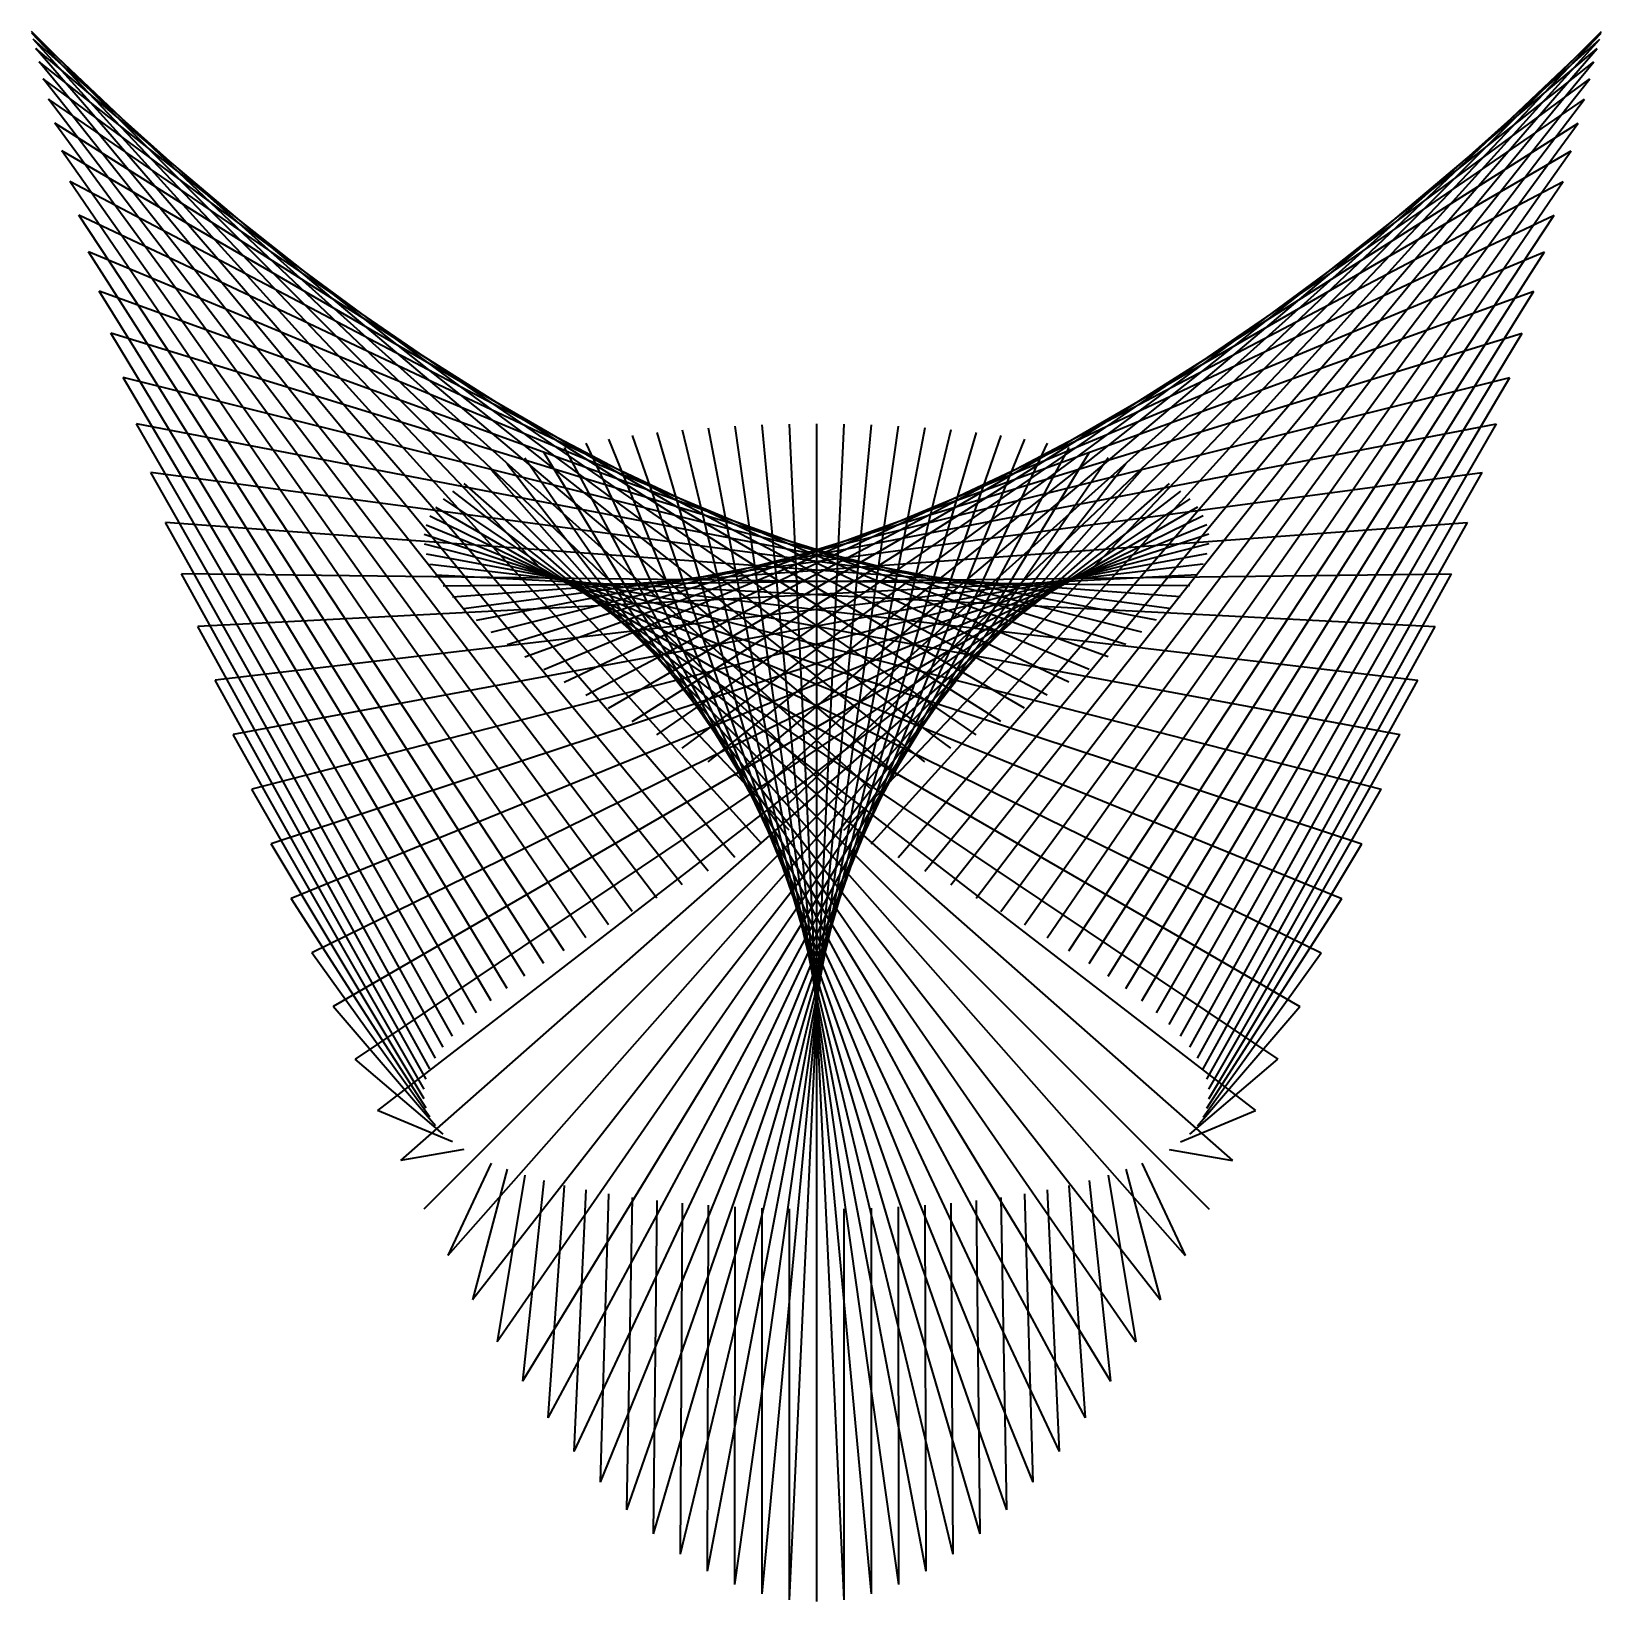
# Model space of a CAD drawing. Header units: millimetres. Extents: x 53 to 265, y 53 to 265.
import ezdxf

# ---------------------------------------------------------------- set-up
doc = ezdxf.new("R2010")
doc.units = ezdxf.units.MM
doc.header["$MEASUREMENT"] = 0
doc.layers.add('Camada 1', color=7, linetype='Continuous')

# ---------------------------------------------------------------- blocks, each defined once
blk = doc.blocks.new('block 3')
at = {"layer": 'Camada 1', "color": 250, "lineweight": 35, "true_color": 0x1d1d1b}
blk.add_lwpolyline([(158.75, 105.83), (158.75, 52.92)], dxfattribs=at)
blk = doc.blocks.new('block 4')
at = {"layer": 'Camada 1', "color": 250, "lineweight": 35, "true_color": 0x1d1d1b}
blk.add_lwpolyline([(162.44, 105.87), (162.44, 53.17)], dxfattribs=at)
blk = doc.blocks.new('block 5')
at = {"layer": 'Camada 1', "color": 250, "lineweight": 35, "true_color": 0x1d1d1b}
blk.add_lwpolyline([(166.11, 105.96), (166.13, 53.95)], dxfattribs=at)
blk = doc.blocks.new('block 6')
at = {"layer": 'Camada 1', "color": 250, "lineweight": 35, "true_color": 0x1d1d1b}
blk.add_lwpolyline([(169.75, 106.12), (169.81, 55.23)], dxfattribs=at)
blk = doc.blocks.new('block 7')
at = {"layer": 'Camada 1', "color": 250, "lineweight": 35, "true_color": 0x1d1d1b}
blk.add_lwpolyline([(173.34, 106.35), (173.48, 57.02)], dxfattribs=at)
blk = doc.blocks.new('block 8')
at = {"layer": 'Camada 1', "color": 250, "lineweight": 35, "true_color": 0x1d1d1b}
blk.add_lwpolyline([(176.85, 106.64), (177.13, 59.3)], dxfattribs=at)
blk = doc.blocks.new('block 9')
at = {"layer": 'Camada 1', "color": 250, "lineweight": 35, "true_color": 0x1d1d1b}
blk.add_lwpolyline([(180.27, 106.99), (180.75, 62.07)], dxfattribs=at)
blk = doc.blocks.new('block 10')
at = {"layer": 'Camada 1', "color": 250, "lineweight": 35, "true_color": 0x1d1d1b}
blk.add_lwpolyline([(183.59, 107.41), (184.35, 65.3)], dxfattribs=at)
blk = doc.blocks.new('block 11')
at = {"layer": 'Camada 1', "color": 250, "lineweight": 35, "true_color": 0x1d1d1b}
blk.add_lwpolyline([(186.79, 107.88), (187.92, 69)], dxfattribs=at)
blk = doc.blocks.new('block 12')
at = {"layer": 'Camada 1', "color": 250, "lineweight": 35, "true_color": 0x1d1d1b}
blk.add_lwpolyline([(189.85, 108.42), (191.45, 73.13)], dxfattribs=at)
blk = doc.blocks.new('block 13')
at = {"layer": 'Camada 1', "color": 250, "lineweight": 35, "true_color": 0x1d1d1b}
blk.add_lwpolyline([(192.76, 109.02), (194.95, 77.68)], dxfattribs=at)
blk = doc.blocks.new('block 14')
at = {"layer": 'Camada 1', "color": 250, "lineweight": 35, "true_color": 0x1d1d1b}
blk.add_lwpolyline([(195.51, 109.69), (198.4, 82.62)], dxfattribs=at)
blk = doc.blocks.new('block 15')
at = {"layer": 'Camada 1', "color": 250, "lineweight": 35, "true_color": 0x1d1d1b}
blk.add_lwpolyline([(198.07, 110.41), (201.8, 87.93)], dxfattribs=at)
blk = doc.blocks.new('block 16')
at = {"layer": 'Camada 1', "color": 250, "lineweight": 35, "true_color": 0x1d1d1b}
blk.add_lwpolyline([(200.45, 111.19), (205.14, 93.59)], dxfattribs=at)
blk = doc.blocks.new('block 17')
at = {"layer": 'Camada 1', "color": 250, "lineweight": 35, "true_color": 0x1d1d1b}
blk.add_lwpolyline([(202.62, 112.03), (208.44, 99.57)], dxfattribs=at)
blk = doc.blocks.new('block 18')
at = {"layer": 'Camada 1', "color": 250, "lineweight": 35, "true_color": 0x1d1d1b}
blk.add_lwpolyline([(204.58, 112.92), (211.67, 105.83)], dxfattribs=at)
blk = doc.blocks.new('block 19')
at = {"layer": 'Camada 1', "color": 250, "lineweight": 35, "true_color": 0x1d1d1b}
blk.add_lwpolyline([(206.31, 113.87), (214.83, 112.36)], dxfattribs=at)
blk = doc.blocks.new('block 20')
at = {"layer": 'Camada 1', "color": 250, "lineweight": 35, "true_color": 0x1d1d1b}
blk.add_lwpolyline([(207.81, 114.88), (217.93, 119.1)], dxfattribs=at)
blk = doc.blocks.new('block 21')
at = {"layer": 'Camada 1', "color": 250, "lineweight": 35, "true_color": 0x1d1d1b}
blk.add_lwpolyline([(209.08, 115.94), (220.96, 126.05)], dxfattribs=at)
blk = doc.blocks.new('block 22')
at = {"layer": 'Camada 1', "color": 250, "lineweight": 35, "true_color": 0x1d1d1b}
blk.add_lwpolyline([(210.09, 117.05), (223.91, 133.15)], dxfattribs=at)
blk = doc.blocks.new('block 23')
at = {"layer": 'Camada 1', "color": 250, "lineweight": 35, "true_color": 0x1d1d1b}
blk.add_lwpolyline([(210.86, 118.21), (226.78, 140.37)], dxfattribs=at)
blk = doc.blocks.new('block 24')
at = {"layer": 'Camada 1', "color": 250, "lineweight": 35, "true_color": 0x1d1d1b}
blk.add_lwpolyline([(211.38, 119.43), (229.57, 147.69)], dxfattribs=at)
blk = doc.blocks.new('block 25')
at = {"layer": 'Camada 1', "color": 250, "lineweight": 35, "true_color": 0x1d1d1b}
blk.add_lwpolyline([(211.63, 120.68), (232.27, 155.06)], dxfattribs=at)
blk = doc.blocks.new('block 26')
at = {"layer": 'Camada 1', "color": 250, "lineweight": 35, "true_color": 0x1d1d1b}
blk.add_lwpolyline([(211.63, 121.99), (234.88, 162.44)], dxfattribs=at)
blk = doc.blocks.new('block 27')
at = {"layer": 'Camada 1', "color": 250, "lineweight": 35, "true_color": 0x1d1d1b}
blk.add_lwpolyline([(211.38, 123.34), (237.4, 169.81)], dxfattribs=at)
blk = doc.blocks.new('block 28')
at = {"layer": 'Camada 1', "color": 250, "lineweight": 35, "true_color": 0x1d1d1b}
blk.add_lwpolyline([(210.86, 124.74), (239.82, 177.13)], dxfattribs=at)
blk = doc.blocks.new('block 29')
at = {"layer": 'Camada 1', "color": 250, "lineweight": 35, "true_color": 0x1d1d1b}
blk.add_lwpolyline([(210.09, 126.17), (242.15, 184.35)], dxfattribs=at)
blk = doc.blocks.new('block 30')
at = {"layer": 'Camada 1', "color": 250, "lineweight": 35, "true_color": 0x1d1d1b}
blk.add_lwpolyline([(209.08, 127.65), (244.37, 191.45)], dxfattribs=at)
blk = doc.blocks.new('block 31')
at = {"layer": 'Camada 1', "color": 250, "lineweight": 35, "true_color": 0x1d1d1b}
blk.add_lwpolyline([(207.81, 129.16), (246.49, 198.4)], dxfattribs=at)
blk = doc.blocks.new('block 32')
at = {"layer": 'Camada 1', "color": 250, "lineweight": 35, "true_color": 0x1d1d1b}
blk.add_lwpolyline([(206.31, 130.71), (248.5, 205.14)], dxfattribs=at)
blk = doc.blocks.new('block 33')
at = {"layer": 'Camada 1', "color": 250, "lineweight": 35, "true_color": 0x1d1d1b}
blk.add_lwpolyline([(204.58, 132.29), (250.4, 211.67)], dxfattribs=at)
blk = doc.blocks.new('block 34')
at = {"layer": 'Camada 1', "color": 250, "lineweight": 35, "true_color": 0x1d1d1b}
blk.add_lwpolyline([(202.62, 133.91), (252.2, 217.93)], dxfattribs=at)
blk = doc.blocks.new('block 35')
at = {"layer": 'Camada 1', "color": 250, "lineweight": 35, "true_color": 0x1d1d1b}
blk.add_lwpolyline([(200.45, 135.55), (253.87, 223.91)], dxfattribs=at)
blk = doc.blocks.new('block 36')
at = {"layer": 'Camada 1', "color": 250, "lineweight": 35, "true_color": 0x1d1d1b}
blk.add_lwpolyline([(198.07, 137.23), (255.43, 229.57)], dxfattribs=at)
blk = doc.blocks.new('block 37')
at = {"layer": 'Camada 1', "color": 250, "lineweight": 35, "true_color": 0x1d1d1b}
blk.add_lwpolyline([(195.51, 138.93), (256.88, 234.88)], dxfattribs=at)
blk = doc.blocks.new('block 38')
at = {"layer": 'Camada 1', "color": 250, "lineweight": 35, "true_color": 0x1d1d1b}
blk.add_lwpolyline([(192.76, 140.65), (258.2, 239.82)], dxfattribs=at)
blk = doc.blocks.new('block 39')
at = {"layer": 'Camada 1', "color": 250, "lineweight": 35, "true_color": 0x1d1d1b}
blk.add_lwpolyline([(189.85, 142.4), (259.4, 244.37)], dxfattribs=at)
blk = doc.blocks.new('block 40')
at = {"layer": 'Camada 1', "color": 250, "lineweight": 35, "true_color": 0x1d1d1b}
blk.add_lwpolyline([(186.79, 144.16), (260.48, 248.5)], dxfattribs=at)
blk = doc.blocks.new('block 41')
at = {"layer": 'Camada 1', "color": 250, "lineweight": 35, "true_color": 0x1d1d1b}
blk.add_lwpolyline([(183.59, 145.95), (261.44, 252.2)], dxfattribs=at)
blk = doc.blocks.new('block 42')
at = {"layer": 'Camada 1', "color": 250, "lineweight": 35, "true_color": 0x1d1d1b}
blk.add_lwpolyline([(180.27, 147.75), (262.27, 255.43)], dxfattribs=at)
blk = doc.blocks.new('block 43')
at = {"layer": 'Camada 1', "color": 250, "lineweight": 35, "true_color": 0x1d1d1b}
blk.add_lwpolyline([(176.85, 149.56), (262.98, 258.2)], dxfattribs=at)
blk = doc.blocks.new('block 44')
at = {"layer": 'Camada 1', "color": 250, "lineweight": 35, "true_color": 0x1d1d1b}
blk.add_lwpolyline([(173.34, 151.39), (263.55, 260.48)], dxfattribs=at)
blk = doc.blocks.new('block 45')
at = {"layer": 'Camada 1', "color": 250, "lineweight": 35, "true_color": 0x1d1d1b}
blk.add_lwpolyline([(169.75, 153.22), (264, 262.27)], dxfattribs=at)
blk = doc.blocks.new('block 46')
at = {"layer": 'Camada 1', "color": 250, "lineweight": 35, "true_color": 0x1d1d1b}
blk.add_lwpolyline([(166.11, 155.06), (264.33, 263.55)], dxfattribs=at)
blk = doc.blocks.new('block 47')
at = {"layer": 'Camada 1', "color": 250, "lineweight": 35, "true_color": 0x1d1d1b}
blk.add_lwpolyline([(162.44, 156.9), (264.52, 264.33)], dxfattribs=at)
blk = doc.blocks.new('block 48')
at = {"layer": 'Camada 1', "color": 250, "lineweight": 35, "true_color": 0x1d1d1b}
blk.add_lwpolyline([(158.75, 158.75), (264.58, 264.58)], dxfattribs=at)
blk = doc.blocks.new('block 49')
at = {"layer": 'Camada 1', "color": 250, "lineweight": 35, "true_color": 0x1d1d1b}
blk.add_lwpolyline([(155.06, 160.6), (264.52, 264.33)], dxfattribs=at)
blk = doc.blocks.new('block 50')
at = {"layer": 'Camada 1', "color": 250, "lineweight": 35, "true_color": 0x1d1d1b}
blk.add_lwpolyline([(151.39, 162.44), (264.33, 263.55)], dxfattribs=at)
blk = doc.blocks.new('block 51')
at = {"layer": 'Camada 1', "color": 250, "lineweight": 35, "true_color": 0x1d1d1b}
blk.add_lwpolyline([(147.75, 164.28), (264, 262.27)], dxfattribs=at)
blk = doc.blocks.new('block 52')
at = {"layer": 'Camada 1', "color": 250, "lineweight": 35, "true_color": 0x1d1d1b}
blk.add_lwpolyline([(144.16, 166.11), (263.55, 260.48)], dxfattribs=at)
blk = doc.blocks.new('block 53')
at = {"layer": 'Camada 1', "color": 250, "lineweight": 35, "true_color": 0x1d1d1b}
blk.add_lwpolyline([(140.65, 167.94), (262.98, 258.2)], dxfattribs=at)
blk = doc.blocks.new('block 54')
at = {"layer": 'Camada 1', "color": 250, "lineweight": 35, "true_color": 0x1d1d1b}
blk.add_lwpolyline([(137.23, 169.75), (262.27, 255.43)], dxfattribs=at)
blk = doc.blocks.new('block 55')
at = {"layer": 'Camada 1', "color": 250, "lineweight": 35, "true_color": 0x1d1d1b}
blk.add_lwpolyline([(133.91, 171.55), (261.44, 252.2)], dxfattribs=at)
blk = doc.blocks.new('block 56')
at = {"layer": 'Camada 1', "color": 250, "lineweight": 35, "true_color": 0x1d1d1b}
blk.add_lwpolyline([(130.71, 173.34), (260.48, 248.5)], dxfattribs=at)
blk = doc.blocks.new('block 57')
at = {"layer": 'Camada 1', "color": 250, "lineweight": 35, "true_color": 0x1d1d1b}
blk.add_lwpolyline([(127.65, 175.1), (259.4, 244.37)], dxfattribs=at)
blk = doc.blocks.new('block 58')
at = {"layer": 'Camada 1', "color": 250, "lineweight": 35, "true_color": 0x1d1d1b}
blk.add_lwpolyline([(124.74, 176.85), (258.2, 239.82)], dxfattribs=at)
blk = doc.blocks.new('block 59')
at = {"layer": 'Camada 1', "color": 250, "lineweight": 35, "true_color": 0x1d1d1b}
blk.add_lwpolyline([(121.99, 178.57), (256.88, 234.88)], dxfattribs=at)
blk = doc.blocks.new('block 60')
at = {"layer": 'Camada 1', "color": 250, "lineweight": 35, "true_color": 0x1d1d1b}
blk.add_lwpolyline([(119.43, 180.27), (255.43, 229.57)], dxfattribs=at)
blk = doc.blocks.new('block 61')
at = {"layer": 'Camada 1', "color": 250, "lineweight": 35, "true_color": 0x1d1d1b}
blk.add_lwpolyline([(117.05, 181.95), (253.87, 223.91)], dxfattribs=at)
blk = doc.blocks.new('block 62')
at = {"layer": 'Camada 1', "color": 250, "lineweight": 35, "true_color": 0x1d1d1b}
blk.add_lwpolyline([(114.88, 183.59), (252.2, 217.93)], dxfattribs=at)
blk = doc.blocks.new('block 63')
at = {"layer": 'Camada 1', "color": 250, "lineweight": 35, "true_color": 0x1d1d1b}
blk.add_lwpolyline([(112.92, 185.21), (250.4, 211.67)], dxfattribs=at)
blk = doc.blocks.new('block 64')
at = {"layer": 'Camada 1', "color": 250, "lineweight": 35, "true_color": 0x1d1d1b}
blk.add_lwpolyline([(111.19, 186.79), (248.5, 205.14)], dxfattribs=at)
blk = doc.blocks.new('block 65')
at = {"layer": 'Camada 1', "color": 250, "lineweight": 35, "true_color": 0x1d1d1b}
blk.add_lwpolyline([(109.69, 188.34), (246.49, 198.4)], dxfattribs=at)
blk = doc.blocks.new('block 66')
at = {"layer": 'Camada 1', "color": 250, "lineweight": 35, "true_color": 0x1d1d1b}
blk.add_lwpolyline([(108.42, 189.85), (244.37, 191.45)], dxfattribs=at)
blk = doc.blocks.new('block 67')
at = {"layer": 'Camada 1', "color": 250, "lineweight": 35, "true_color": 0x1d1d1b}
blk.add_lwpolyline([(107.41, 191.33), (242.15, 184.35)], dxfattribs=at)
blk = doc.blocks.new('block 68')
at = {"layer": 'Camada 1', "color": 250, "lineweight": 35, "true_color": 0x1d1d1b}
blk.add_lwpolyline([(106.64, 192.76), (239.82, 177.13)], dxfattribs=at)
blk = doc.blocks.new('block 69')
at = {"layer": 'Camada 1', "color": 250, "lineweight": 35, "true_color": 0x1d1d1b}
blk.add_lwpolyline([(106.12, 194.16), (237.4, 169.81)], dxfattribs=at)
blk = doc.blocks.new('block 70')
at = {"layer": 'Camada 1', "color": 250, "lineweight": 35, "true_color": 0x1d1d1b}
blk.add_lwpolyline([(105.87, 195.51), (234.88, 162.44)], dxfattribs=at)
blk = doc.blocks.new('block 71')
at = {"layer": 'Camada 1', "color": 250, "lineweight": 35, "true_color": 0x1d1d1b}
blk.add_lwpolyline([(105.87, 196.82), (232.27, 155.06)], dxfattribs=at)
blk = doc.blocks.new('block 72')
at = {"layer": 'Camada 1', "color": 250, "lineweight": 35, "true_color": 0x1d1d1b}
blk.add_lwpolyline([(106.12, 198.07), (229.57, 147.69)], dxfattribs=at)
blk = doc.blocks.new('block 73')
at = {"layer": 'Camada 1', "color": 250, "lineweight": 35, "true_color": 0x1d1d1b}
blk.add_lwpolyline([(106.64, 199.29), (226.78, 140.37)], dxfattribs=at)
blk = doc.blocks.new('block 74')
at = {"layer": 'Camada 1', "color": 250, "lineweight": 35, "true_color": 0x1d1d1b}
blk.add_lwpolyline([(107.41, 200.45), (223.91, 133.15)], dxfattribs=at)
blk = doc.blocks.new('block 75')
at = {"layer": 'Camada 1', "color": 250, "lineweight": 35, "true_color": 0x1d1d1b}
blk.add_lwpolyline([(108.42, 201.56), (220.96, 126.05)], dxfattribs=at)
blk = doc.blocks.new('block 76')
at = {"layer": 'Camada 1', "color": 250, "lineweight": 35, "true_color": 0x1d1d1b}
blk.add_lwpolyline([(109.69, 202.62), (217.93, 119.1)], dxfattribs=at)
blk = doc.blocks.new('block 77')
at = {"layer": 'Camada 1', "color": 250, "lineweight": 35, "true_color": 0x1d1d1b}
blk.add_lwpolyline([(111.19, 203.63), (214.83, 112.36)], dxfattribs=at)
blk = doc.blocks.new('block 78')
at = {"layer": 'Camada 1', "color": 250, "lineweight": 35, "true_color": 0x1d1d1b}
blk.add_lwpolyline([(112.92, 204.58), (211.67, 105.83)], dxfattribs=at)
blk = doc.blocks.new('block 79')
at = {"layer": 'Camada 1', "color": 250, "lineweight": 35, "true_color": 0x1d1d1b}
blk.add_lwpolyline([(114.88, 205.47), (208.44, 99.57)], dxfattribs=at)
blk = doc.blocks.new('block 80')
at = {"layer": 'Camada 1', "color": 250, "lineweight": 35, "true_color": 0x1d1d1b}
blk.add_lwpolyline([(117.05, 206.31), (205.14, 93.59)], dxfattribs=at)
blk = doc.blocks.new('block 81')
at = {"layer": 'Camada 1', "color": 250, "lineweight": 35, "true_color": 0x1d1d1b}
blk.add_lwpolyline([(119.43, 207.09), (201.8, 87.93)], dxfattribs=at)
blk = doc.blocks.new('block 82')
at = {"layer": 'Camada 1', "color": 250, "lineweight": 35, "true_color": 0x1d1d1b}
blk.add_lwpolyline([(121.99, 207.81), (198.4, 82.62)], dxfattribs=at)
blk = doc.blocks.new('block 83')
at = {"layer": 'Camada 1', "color": 250, "lineweight": 35, "true_color": 0x1d1d1b}
blk.add_lwpolyline([(124.74, 208.48), (194.95, 77.68)], dxfattribs=at)
blk = doc.blocks.new('block 84')
at = {"layer": 'Camada 1', "color": 250, "lineweight": 35, "true_color": 0x1d1d1b}
blk.add_lwpolyline([(127.65, 209.08), (191.45, 73.13)], dxfattribs=at)
blk = doc.blocks.new('block 85')
at = {"layer": 'Camada 1', "color": 250, "lineweight": 35, "true_color": 0x1d1d1b}
blk.add_lwpolyline([(130.71, 209.62), (187.92, 69)], dxfattribs=at)
blk = doc.blocks.new('block 86')
at = {"layer": 'Camada 1', "color": 250, "lineweight": 35, "true_color": 0x1d1d1b}
blk.add_lwpolyline([(133.91, 210.09), (184.35, 65.3)], dxfattribs=at)
blk = doc.blocks.new('block 87')
at = {"layer": 'Camada 1', "color": 250, "lineweight": 35, "true_color": 0x1d1d1b}
blk.add_lwpolyline([(137.23, 210.51), (180.75, 62.07)], dxfattribs=at)
blk = doc.blocks.new('block 88')
at = {"layer": 'Camada 1', "color": 250, "lineweight": 35, "true_color": 0x1d1d1b}
blk.add_lwpolyline([(140.65, 210.86), (177.13, 59.3)], dxfattribs=at)
blk = doc.blocks.new('block 89')
at = {"layer": 'Camada 1', "color": 250, "lineweight": 35, "true_color": 0x1d1d1b}
blk.add_lwpolyline([(144.16, 211.15), (173.48, 57.02)], dxfattribs=at)
blk = doc.blocks.new('block 90')
at = {"layer": 'Camada 1', "color": 250, "lineweight": 35, "true_color": 0x1d1d1b}
blk.add_lwpolyline([(147.75, 211.38), (169.81, 55.23)], dxfattribs=at)
blk = doc.blocks.new('block 91')
at = {"layer": 'Camada 1', "color": 250, "lineweight": 35, "true_color": 0x1d1d1b}
blk.add_lwpolyline([(151.39, 211.54), (166.13, 53.95)], dxfattribs=at)
blk = doc.blocks.new('block 92')
at = {"layer": 'Camada 1', "color": 250, "lineweight": 35, "true_color": 0x1d1d1b}
blk.add_lwpolyline([(155.06, 211.63), (162.44, 53.17)], dxfattribs=at)
blk = doc.blocks.new('block 93')
at = {"layer": 'Camada 1', "color": 250, "lineweight": 35, "true_color": 0x1d1d1b}
blk.add_lwpolyline([(158.75, 211.67), (158.75, 52.92)], dxfattribs=at)
blk = doc.blocks.new('block 94')
at = {"layer": 'Camada 1', "color": 250, "lineweight": 35, "true_color": 0x1d1d1b}
blk.add_lwpolyline([(162.44, 211.63), (155.06, 53.17)], dxfattribs=at)
blk = doc.blocks.new('block 95')
at = {"layer": 'Camada 1', "color": 250, "lineweight": 35, "true_color": 0x1d1d1b}
blk.add_lwpolyline([(166.11, 211.54), (151.37, 53.95)], dxfattribs=at)
blk = doc.blocks.new('block 96')
at = {"layer": 'Camada 1', "color": 250, "lineweight": 35, "true_color": 0x1d1d1b}
blk.add_lwpolyline([(169.75, 211.38), (147.69, 55.23)], dxfattribs=at)
blk = doc.blocks.new('block 97')
at = {"layer": 'Camada 1', "color": 250, "lineweight": 35, "true_color": 0x1d1d1b}
blk.add_lwpolyline([(173.34, 211.15), (144.02, 57.02)], dxfattribs=at)
blk = doc.blocks.new('block 98')
at = {"layer": 'Camada 1', "color": 250, "lineweight": 35, "true_color": 0x1d1d1b}
blk.add_lwpolyline([(176.85, 210.86), (140.37, 59.3)], dxfattribs=at)
blk = doc.blocks.new('block 99')
at = {"layer": 'Camada 1', "color": 250, "lineweight": 35, "true_color": 0x1d1d1b}
blk.add_lwpolyline([(180.27, 210.51), (136.75, 62.07)], dxfattribs=at)
blk = doc.blocks.new('block 100')
at = {"layer": 'Camada 1', "color": 250, "lineweight": 35, "true_color": 0x1d1d1b}
blk.add_lwpolyline([(183.59, 210.09), (133.15, 65.3)], dxfattribs=at)
blk = doc.blocks.new('block 101')
at = {"layer": 'Camada 1', "color": 250, "lineweight": 35, "true_color": 0x1d1d1b}
blk.add_lwpolyline([(186.79, 209.62), (129.58, 69)], dxfattribs=at)
blk = doc.blocks.new('block 102')
at = {"layer": 'Camada 1', "color": 250, "lineweight": 35, "true_color": 0x1d1d1b}
blk.add_lwpolyline([(189.85, 209.08), (126.05, 73.13)], dxfattribs=at)
blk = doc.blocks.new('block 103')
at = {"layer": 'Camada 1', "color": 250, "lineweight": 35, "true_color": 0x1d1d1b}
blk.add_lwpolyline([(192.76, 208.48), (122.55, 77.68)], dxfattribs=at)
blk = doc.blocks.new('block 104')
at = {"layer": 'Camada 1', "color": 250, "lineweight": 35, "true_color": 0x1d1d1b}
blk.add_lwpolyline([(195.51, 207.81), (119.1, 82.62)], dxfattribs=at)
blk = doc.blocks.new('block 105')
at = {"layer": 'Camada 1', "color": 250, "lineweight": 35, "true_color": 0x1d1d1b}
blk.add_lwpolyline([(198.07, 207.09), (115.7, 87.93)], dxfattribs=at)
blk = doc.blocks.new('block 106')
at = {"layer": 'Camada 1', "color": 250, "lineweight": 35, "true_color": 0x1d1d1b}
blk.add_lwpolyline([(200.45, 206.31), (112.36, 93.59)], dxfattribs=at)
blk = doc.blocks.new('block 107')
at = {"layer": 'Camada 1', "color": 250, "lineweight": 35, "true_color": 0x1d1d1b}
blk.add_lwpolyline([(202.62, 205.47), (109.06, 99.57)], dxfattribs=at)
blk = doc.blocks.new('block 108')
at = {"layer": 'Camada 1', "color": 250, "lineweight": 35, "true_color": 0x1d1d1b}
blk.add_lwpolyline([(204.58, 204.58), (105.83, 105.83)], dxfattribs=at)
blk = doc.blocks.new('block 109')
at = {"layer": 'Camada 1', "color": 250, "lineweight": 35, "true_color": 0x1d1d1b}
blk.add_lwpolyline([(206.31, 203.63), (102.67, 112.36)], dxfattribs=at)
blk = doc.blocks.new('block 110')
at = {"layer": 'Camada 1', "color": 250, "lineweight": 35, "true_color": 0x1d1d1b}
blk.add_lwpolyline([(207.81, 202.62), (99.57, 119.1)], dxfattribs=at)
blk = doc.blocks.new('block 111')
at = {"layer": 'Camada 1', "color": 250, "lineweight": 35, "true_color": 0x1d1d1b}
blk.add_lwpolyline([(209.08, 201.56), (96.54, 126.05)], dxfattribs=at)
blk = doc.blocks.new('block 112')
at = {"layer": 'Camada 1', "color": 250, "lineweight": 35, "true_color": 0x1d1d1b}
blk.add_lwpolyline([(210.09, 200.45), (93.59, 133.15)], dxfattribs=at)
blk = doc.blocks.new('block 113')
at = {"layer": 'Camada 1', "color": 250, "lineweight": 35, "true_color": 0x1d1d1b}
blk.add_lwpolyline([(210.86, 199.29), (90.72, 140.37)], dxfattribs=at)
blk = doc.blocks.new('block 114')
at = {"layer": 'Camada 1', "color": 250, "lineweight": 35, "true_color": 0x1d1d1b}
blk.add_lwpolyline([(211.38, 198.07), (87.93, 147.69)], dxfattribs=at)
blk = doc.blocks.new('block 115')
at = {"layer": 'Camada 1', "color": 250, "lineweight": 35, "true_color": 0x1d1d1b}
blk.add_lwpolyline([(211.63, 196.82), (85.23, 155.06)], dxfattribs=at)
blk = doc.blocks.new('block 116')
at = {"layer": 'Camada 1', "color": 250, "lineweight": 35, "true_color": 0x1d1d1b}
blk.add_lwpolyline([(211.63, 195.51), (82.62, 162.44)], dxfattribs=at)
blk = doc.blocks.new('block 117')
at = {"layer": 'Camada 1', "color": 250, "lineweight": 35, "true_color": 0x1d1d1b}
blk.add_lwpolyline([(211.38, 194.16), (80.1, 169.81)], dxfattribs=at)
blk = doc.blocks.new('block 118')
at = {"layer": 'Camada 1', "color": 250, "lineweight": 35, "true_color": 0x1d1d1b}
blk.add_lwpolyline([(210.86, 192.76), (77.68, 177.13)], dxfattribs=at)
blk = doc.blocks.new('block 119')
at = {"layer": 'Camada 1', "color": 250, "lineweight": 35, "true_color": 0x1d1d1b}
blk.add_lwpolyline([(210.09, 191.33), (75.35, 184.35)], dxfattribs=at)
blk = doc.blocks.new('block 120')
at = {"layer": 'Camada 1', "color": 250, "lineweight": 35, "true_color": 0x1d1d1b}
blk.add_lwpolyline([(209.08, 189.85), (73.13, 191.45)], dxfattribs=at)
blk = doc.blocks.new('block 121')
at = {"layer": 'Camada 1', "color": 250, "lineweight": 35, "true_color": 0x1d1d1b}
blk.add_lwpolyline([(207.81, 188.34), (71.01, 198.4)], dxfattribs=at)
blk = doc.blocks.new('block 122')
at = {"layer": 'Camada 1', "color": 250, "lineweight": 35, "true_color": 0x1d1d1b}
blk.add_lwpolyline([(206.31, 186.79), (69, 205.14)], dxfattribs=at)
blk = doc.blocks.new('block 123')
at = {"layer": 'Camada 1', "color": 250, "lineweight": 35, "true_color": 0x1d1d1b}
blk.add_lwpolyline([(204.58, 185.21), (67.1, 211.67)], dxfattribs=at)
blk = doc.blocks.new('block 124')
at = {"layer": 'Camada 1', "color": 250, "lineweight": 35, "true_color": 0x1d1d1b}
blk.add_lwpolyline([(202.62, 183.59), (65.3, 217.93)], dxfattribs=at)
blk = doc.blocks.new('block 125')
at = {"layer": 'Camada 1', "color": 250, "lineweight": 35, "true_color": 0x1d1d1b}
blk.add_lwpolyline([(200.45, 181.95), (63.63, 223.91)], dxfattribs=at)
blk = doc.blocks.new('block 126')
at = {"layer": 'Camada 1', "color": 250, "lineweight": 35, "true_color": 0x1d1d1b}
blk.add_lwpolyline([(198.07, 180.27), (62.07, 229.57)], dxfattribs=at)
blk = doc.blocks.new('block 127')
at = {"layer": 'Camada 1', "color": 250, "lineweight": 35, "true_color": 0x1d1d1b}
blk.add_lwpolyline([(195.51, 178.57), (60.62, 234.88)], dxfattribs=at)
blk = doc.blocks.new('block 128')
at = {"layer": 'Camada 1', "color": 250, "lineweight": 35, "true_color": 0x1d1d1b}
blk.add_lwpolyline([(192.76, 176.85), (59.3, 239.82)], dxfattribs=at)
blk = doc.blocks.new('block 129')
at = {"layer": 'Camada 1', "color": 250, "lineweight": 35, "true_color": 0x1d1d1b}
blk.add_lwpolyline([(189.85, 175.1), (58.1, 244.37)], dxfattribs=at)
blk = doc.blocks.new('block 130')
at = {"layer": 'Camada 1', "color": 250, "lineweight": 35, "true_color": 0x1d1d1b}
blk.add_lwpolyline([(186.79, 173.34), (57.02, 248.5)], dxfattribs=at)
blk = doc.blocks.new('block 131')
at = {"layer": 'Camada 1', "color": 250, "lineweight": 35, "true_color": 0x1d1d1b}
blk.add_lwpolyline([(183.59, 171.55), (56.06, 252.2)], dxfattribs=at)
blk = doc.blocks.new('block 132')
at = {"layer": 'Camada 1', "color": 250, "lineweight": 35, "true_color": 0x1d1d1b}
blk.add_lwpolyline([(180.27, 169.75), (55.23, 255.43)], dxfattribs=at)
blk = doc.blocks.new('block 133')
at = {"layer": 'Camada 1', "color": 250, "lineweight": 35, "true_color": 0x1d1d1b}
blk.add_lwpolyline([(176.85, 167.94), (54.52, 258.2)], dxfattribs=at)
blk = doc.blocks.new('block 134')
at = {"layer": 'Camada 1', "color": 250, "lineweight": 35, "true_color": 0x1d1d1b}
blk.add_lwpolyline([(173.34, 166.11), (53.95, 260.48)], dxfattribs=at)
blk = doc.blocks.new('block 135')
at = {"layer": 'Camada 1', "color": 250, "lineweight": 35, "true_color": 0x1d1d1b}
blk.add_lwpolyline([(169.75, 164.28), (53.5, 262.27)], dxfattribs=at)
blk = doc.blocks.new('block 136')
at = {"layer": 'Camada 1', "color": 250, "lineweight": 35, "true_color": 0x1d1d1b}
blk.add_lwpolyline([(166.11, 162.44), (53.17, 263.55)], dxfattribs=at)
blk = doc.blocks.new('block 137')
at = {"layer": 'Camada 1', "color": 250, "lineweight": 35, "true_color": 0x1d1d1b}
blk.add_lwpolyline([(162.44, 160.6), (52.98, 264.33)], dxfattribs=at)
blk = doc.blocks.new('block 138')
at = {"layer": 'Camada 1', "color": 250, "lineweight": 35, "true_color": 0x1d1d1b}
blk.add_lwpolyline([(158.75, 158.75), (52.92, 264.58)], dxfattribs=at)
blk = doc.blocks.new('block 139')
at = {"layer": 'Camada 1', "color": 250, "lineweight": 35, "true_color": 0x1d1d1b}
blk.add_lwpolyline([(155.06, 156.9), (52.98, 264.33)], dxfattribs=at)
blk = doc.blocks.new('block 140')
at = {"layer": 'Camada 1', "color": 250, "lineweight": 35, "true_color": 0x1d1d1b}
blk.add_lwpolyline([(151.39, 155.06), (53.17, 263.55)], dxfattribs=at)
blk = doc.blocks.new('block 141')
at = {"layer": 'Camada 1', "color": 250, "lineweight": 35, "true_color": 0x1d1d1b}
blk.add_lwpolyline([(147.75, 153.22), (53.5, 262.27)], dxfattribs=at)
blk = doc.blocks.new('block 142')
at = {"layer": 'Camada 1', "color": 250, "lineweight": 35, "true_color": 0x1d1d1b}
blk.add_lwpolyline([(144.16, 151.39), (53.95, 260.48)], dxfattribs=at)
blk = doc.blocks.new('block 143')
at = {"layer": 'Camada 1', "color": 250, "lineweight": 35, "true_color": 0x1d1d1b}
blk.add_lwpolyline([(140.65, 149.56), (54.52, 258.2)], dxfattribs=at)
blk = doc.blocks.new('block 144')
at = {"layer": 'Camada 1', "color": 250, "lineweight": 35, "true_color": 0x1d1d1b}
blk.add_lwpolyline([(137.23, 147.75), (55.23, 255.43)], dxfattribs=at)
blk = doc.blocks.new('block 145')
at = {"layer": 'Camada 1', "color": 250, "lineweight": 35, "true_color": 0x1d1d1b}
blk.add_lwpolyline([(133.91, 145.95), (56.06, 252.2)], dxfattribs=at)
blk = doc.blocks.new('block 146')
at = {"layer": 'Camada 1', "color": 250, "lineweight": 35, "true_color": 0x1d1d1b}
blk.add_lwpolyline([(130.71, 144.16), (57.02, 248.5)], dxfattribs=at)
blk = doc.blocks.new('block 147')
at = {"layer": 'Camada 1', "color": 250, "lineweight": 35, "true_color": 0x1d1d1b}
blk.add_lwpolyline([(127.65, 142.4), (58.1, 244.37)], dxfattribs=at)
blk = doc.blocks.new('block 148')
at = {"layer": 'Camada 1', "color": 250, "lineweight": 35, "true_color": 0x1d1d1b}
blk.add_lwpolyline([(124.74, 140.65), (59.3, 239.82)], dxfattribs=at)
blk = doc.blocks.new('block 149')
at = {"layer": 'Camada 1', "color": 250, "lineweight": 35, "true_color": 0x1d1d1b}
blk.add_lwpolyline([(121.99, 138.93), (60.62, 234.88)], dxfattribs=at)
blk = doc.blocks.new('block 150')
at = {"layer": 'Camada 1', "color": 250, "lineweight": 35, "true_color": 0x1d1d1b}
blk.add_lwpolyline([(119.43, 137.23), (62.07, 229.57)], dxfattribs=at)
blk = doc.blocks.new('block 151')
at = {"layer": 'Camada 1', "color": 250, "lineweight": 35, "true_color": 0x1d1d1b}
blk.add_lwpolyline([(117.05, 135.55), (63.63, 223.91)], dxfattribs=at)
blk = doc.blocks.new('block 152')
at = {"layer": 'Camada 1', "color": 250, "lineweight": 35, "true_color": 0x1d1d1b}
blk.add_lwpolyline([(114.88, 133.91), (65.3, 217.93)], dxfattribs=at)
blk = doc.blocks.new('block 153')
at = {"layer": 'Camada 1', "color": 250, "lineweight": 35, "true_color": 0x1d1d1b}
blk.add_lwpolyline([(112.92, 132.29), (67.1, 211.67)], dxfattribs=at)
blk = doc.blocks.new('block 154')
at = {"layer": 'Camada 1', "color": 250, "lineweight": 35, "true_color": 0x1d1d1b}
blk.add_lwpolyline([(111.19, 130.71), (69, 205.14)], dxfattribs=at)
blk = doc.blocks.new('block 155')
at = {"layer": 'Camada 1', "color": 250, "lineweight": 35, "true_color": 0x1d1d1b}
blk.add_lwpolyline([(109.69, 129.16), (71.01, 198.4)], dxfattribs=at)
blk = doc.blocks.new('block 156')
at = {"layer": 'Camada 1', "color": 250, "lineweight": 35, "true_color": 0x1d1d1b}
blk.add_lwpolyline([(108.42, 127.65), (73.13, 191.45)], dxfattribs=at)
blk = doc.blocks.new('block 157')
at = {"layer": 'Camada 1', "color": 250, "lineweight": 35, "true_color": 0x1d1d1b}
blk.add_lwpolyline([(107.41, 126.17), (75.35, 184.35)], dxfattribs=at)
blk = doc.blocks.new('block 158')
at = {"layer": 'Camada 1', "color": 250, "lineweight": 35, "true_color": 0x1d1d1b}
blk.add_lwpolyline([(106.64, 124.74), (77.68, 177.13)], dxfattribs=at)
blk = doc.blocks.new('block 159')
at = {"layer": 'Camada 1', "color": 250, "lineweight": 35, "true_color": 0x1d1d1b}
blk.add_lwpolyline([(106.12, 123.34), (80.1, 169.81)], dxfattribs=at)
blk = doc.blocks.new('block 160')
at = {"layer": 'Camada 1', "color": 250, "lineweight": 35, "true_color": 0x1d1d1b}
blk.add_lwpolyline([(105.87, 121.99), (82.62, 162.44)], dxfattribs=at)
blk = doc.blocks.new('block 161')
at = {"layer": 'Camada 1', "color": 250, "lineweight": 35, "true_color": 0x1d1d1b}
blk.add_lwpolyline([(105.87, 120.68), (85.23, 155.06)], dxfattribs=at)
blk = doc.blocks.new('block 162')
at = {"layer": 'Camada 1', "color": 250, "lineweight": 35, "true_color": 0x1d1d1b}
blk.add_lwpolyline([(106.12, 119.43), (87.93, 147.69)], dxfattribs=at)
blk = doc.blocks.new('block 163')
at = {"layer": 'Camada 1', "color": 250, "lineweight": 35, "true_color": 0x1d1d1b}
blk.add_lwpolyline([(106.64, 118.21), (90.72, 140.37)], dxfattribs=at)
blk = doc.blocks.new('block 164')
at = {"layer": 'Camada 1', "color": 250, "lineweight": 35, "true_color": 0x1d1d1b}
blk.add_lwpolyline([(107.41, 117.05), (93.59, 133.15)], dxfattribs=at)
blk = doc.blocks.new('block 165')
at = {"layer": 'Camada 1', "color": 250, "lineweight": 35, "true_color": 0x1d1d1b}
blk.add_lwpolyline([(108.42, 115.94), (96.54, 126.05)], dxfattribs=at)
blk = doc.blocks.new('block 166')
at = {"layer": 'Camada 1', "color": 250, "lineweight": 35, "true_color": 0x1d1d1b}
blk.add_lwpolyline([(109.69, 114.88), (99.57, 119.1)], dxfattribs=at)
blk = doc.blocks.new('block 167')
at = {"layer": 'Camada 1', "color": 250, "lineweight": 35, "true_color": 0x1d1d1b}
blk.add_lwpolyline([(111.19, 113.87), (102.67, 112.36)], dxfattribs=at)
blk = doc.blocks.new('block 168')
at = {"layer": 'Camada 1', "color": 250, "lineweight": 35, "true_color": 0x1d1d1b}
blk.add_lwpolyline([(112.92, 112.92), (105.83, 105.83)], dxfattribs=at)
blk = doc.blocks.new('block 169')
at = {"layer": 'Camada 1', "color": 250, "lineweight": 35, "true_color": 0x1d1d1b}
blk.add_lwpolyline([(114.88, 112.03), (109.06, 99.57)], dxfattribs=at)
blk = doc.blocks.new('block 170')
at = {"layer": 'Camada 1', "color": 250, "lineweight": 35, "true_color": 0x1d1d1b}
blk.add_lwpolyline([(117.05, 111.19), (112.36, 93.59)], dxfattribs=at)
blk = doc.blocks.new('block 171')
at = {"layer": 'Camada 1', "color": 250, "lineweight": 35, "true_color": 0x1d1d1b}
blk.add_lwpolyline([(119.43, 110.41), (115.7, 87.93)], dxfattribs=at)
blk = doc.blocks.new('block 172')
at = {"layer": 'Camada 1', "color": 250, "lineweight": 35, "true_color": 0x1d1d1b}
blk.add_lwpolyline([(121.99, 109.69), (119.1, 82.62)], dxfattribs=at)
blk = doc.blocks.new('block 173')
at = {"layer": 'Camada 1', "color": 250, "lineweight": 35, "true_color": 0x1d1d1b}
blk.add_lwpolyline([(124.74, 109.02), (122.55, 77.68)], dxfattribs=at)
blk = doc.blocks.new('block 174')
at = {"layer": 'Camada 1', "color": 250, "lineweight": 35, "true_color": 0x1d1d1b}
blk.add_lwpolyline([(127.65, 108.42), (126.05, 73.13)], dxfattribs=at)
blk = doc.blocks.new('block 175')
at = {"layer": 'Camada 1', "color": 250, "lineweight": 35, "true_color": 0x1d1d1b}
blk.add_lwpolyline([(130.71, 107.88), (129.58, 69)], dxfattribs=at)
blk = doc.blocks.new('block 176')
at = {"layer": 'Camada 1', "color": 250, "lineweight": 35, "true_color": 0x1d1d1b}
blk.add_lwpolyline([(133.91, 107.41), (133.15, 65.3)], dxfattribs=at)
blk = doc.blocks.new('block 177')
at = {"layer": 'Camada 1', "color": 250, "lineweight": 35, "true_color": 0x1d1d1b}
blk.add_lwpolyline([(137.23, 106.99), (136.75, 62.07)], dxfattribs=at)
blk = doc.blocks.new('block 178')
at = {"layer": 'Camada 1', "color": 250, "lineweight": 35, "true_color": 0x1d1d1b}
blk.add_lwpolyline([(140.65, 106.64), (140.37, 59.3)], dxfattribs=at)
blk = doc.blocks.new('block 179')
at = {"layer": 'Camada 1', "color": 250, "lineweight": 35, "true_color": 0x1d1d1b}
blk.add_lwpolyline([(144.16, 106.35), (144.02, 57.02)], dxfattribs=at)
blk = doc.blocks.new('block 180')
at = {"layer": 'Camada 1', "color": 250, "lineweight": 35, "true_color": 0x1d1d1b}
blk.add_lwpolyline([(147.75, 106.12), (147.69, 55.23)], dxfattribs=at)
blk = doc.blocks.new('block 181')
at = {"layer": 'Camada 1', "color": 250, "lineweight": 35, "true_color": 0x1d1d1b}
blk.add_lwpolyline([(151.39, 105.96), (151.37, 53.95)], dxfattribs=at)
blk = doc.blocks.new('block 182')
at = {"layer": 'Camada 1', "color": 250, "lineweight": 35, "true_color": 0x1d1d1b}
blk.add_lwpolyline([(155.06, 105.87), (155.06, 53.17)], dxfattribs=at)
blk = doc.blocks.new('block 183')
at = {"layer": 'Camada 1', "color": 250, "lineweight": 35, "true_color": 0x1d1d1b}
blk.add_lwpolyline([(158.75, 105.83), (158.75, 52.92)], dxfattribs=at)
blk = doc.blocks.new('block 184')
at = {"layer": 'Camada 1', "color": 250, "lineweight": 35, "true_color": 0x1d1d1b}
blk.add_lwpolyline([(162.44, 105.87), (162.44, 53.17)], dxfattribs=at)
blk = doc.blocks.new('block 185')
at = {"layer": 'Camada 1', "color": 250, "lineweight": 35, "true_color": 0x1d1d1b}
blk.add_lwpolyline([(166.11, 105.96), (166.13, 53.95)], dxfattribs=at)
blk = doc.blocks.new('block 186')
at = {"layer": 'Camada 1', "color": 250, "lineweight": 35, "true_color": 0x1d1d1b}
blk.add_lwpolyline([(169.75, 106.12), (169.81, 55.23)], dxfattribs=at)
blk = doc.blocks.new('block 187')
at = {"layer": 'Camada 1', "color": 250, "lineweight": 35, "true_color": 0x1d1d1b}
blk.add_lwpolyline([(173.34, 106.35), (173.48, 57.02)], dxfattribs=at)
blk = doc.blocks.new('block 188')
at = {"layer": 'Camada 1', "color": 250, "lineweight": 35, "true_color": 0x1d1d1b}
blk.add_lwpolyline([(176.85, 106.64), (177.13, 59.3)], dxfattribs=at)
blk = doc.blocks.new('block 189')
at = {"layer": 'Camada 1', "color": 250, "lineweight": 35, "true_color": 0x1d1d1b}
blk.add_lwpolyline([(180.27, 106.99), (180.75, 62.07)], dxfattribs=at)
blk = doc.blocks.new('block 190')
at = {"layer": 'Camada 1', "color": 250, "lineweight": 35, "true_color": 0x1d1d1b}
blk.add_lwpolyline([(183.59, 107.41), (184.35, 65.3)], dxfattribs=at)
blk = doc.blocks.new('block 191')
at = {"layer": 'Camada 1', "color": 250, "lineweight": 35, "true_color": 0x1d1d1b}
blk.add_lwpolyline([(186.79, 107.88), (187.92, 69)], dxfattribs=at)
blk = doc.blocks.new('block 192')
at = {"layer": 'Camada 1', "color": 250, "lineweight": 35, "true_color": 0x1d1d1b}
blk.add_lwpolyline([(189.85, 108.42), (191.45, 73.13)], dxfattribs=at)
blk = doc.blocks.new('block 193')
at = {"layer": 'Camada 1', "color": 250, "lineweight": 35, "true_color": 0x1d1d1b}
blk.add_lwpolyline([(192.76, 109.02), (194.95, 77.68)], dxfattribs=at)
blk = doc.blocks.new('block 194')
at = {"layer": 'Camada 1', "color": 250, "lineweight": 35, "true_color": 0x1d1d1b}
blk.add_lwpolyline([(195.51, 109.69), (198.4, 82.62)], dxfattribs=at)
blk = doc.blocks.new('block 195')
at = {"layer": 'Camada 1', "color": 250, "lineweight": 35, "true_color": 0x1d1d1b}
blk.add_lwpolyline([(198.07, 110.41), (201.8, 87.93)], dxfattribs=at)
blk = doc.blocks.new('block 196')
at = {"layer": 'Camada 1', "color": 250, "lineweight": 35, "true_color": 0x1d1d1b}
blk.add_lwpolyline([(200.45, 111.19), (205.14, 93.59)], dxfattribs=at)
blk = doc.blocks.new('block 197')
at = {"layer": 'Camada 1', "color": 250, "lineweight": 35, "true_color": 0x1d1d1b}
blk.add_lwpolyline([(202.62, 112.03), (208.44, 99.57)], dxfattribs=at)
blk = doc.blocks.new('block 198')
at = {"layer": 'Camada 1', "color": 250, "lineweight": 35, "true_color": 0x1d1d1b}
blk.add_lwpolyline([(204.58, 112.92), (211.67, 105.83)], dxfattribs=at)
blk = doc.blocks.new('block 199')
at = {"layer": 'Camada 1', "color": 250, "lineweight": 35, "true_color": 0x1d1d1b}
blk.add_lwpolyline([(206.31, 113.87), (214.83, 112.36)], dxfattribs=at)
blk = doc.blocks.new('block 200')
at = {"layer": 'Camada 1', "color": 250, "lineweight": 35, "true_color": 0x1d1d1b}
blk.add_lwpolyline([(207.81, 114.88), (217.93, 119.1)], dxfattribs=at)
blk = doc.blocks.new('block 201')
at = {"layer": 'Camada 1', "color": 250, "lineweight": 35, "true_color": 0x1d1d1b}
blk.add_lwpolyline([(209.08, 115.94), (220.96, 126.05)], dxfattribs=at)
blk = doc.blocks.new('block 202')
at = {"layer": 'Camada 1', "color": 250, "lineweight": 35, "true_color": 0x1d1d1b}
blk.add_lwpolyline([(210.09, 117.05), (223.91, 133.15)], dxfattribs=at)
blk = doc.blocks.new('block 203')
at = {"layer": 'Camada 1', "color": 250, "lineweight": 35, "true_color": 0x1d1d1b}
blk.add_lwpolyline([(210.86, 118.21), (226.78, 140.37)], dxfattribs=at)
blk = doc.blocks.new('block 204')
at = {"layer": 'Camada 1', "color": 250, "lineweight": 35, "true_color": 0x1d1d1b}
blk.add_lwpolyline([(211.38, 119.43), (229.57, 147.69)], dxfattribs=at)
blk = doc.blocks.new('block 205')
at = {"layer": 'Camada 1', "color": 250, "lineweight": 35, "true_color": 0x1d1d1b}
blk.add_lwpolyline([(211.63, 120.68), (232.27, 155.06)], dxfattribs=at)
blk = doc.blocks.new('block 206')
at = {"layer": 'Camada 1', "color": 250, "lineweight": 35, "true_color": 0x1d1d1b}
blk.add_lwpolyline([(211.63, 121.99), (234.88, 162.44)], dxfattribs=at)
blk = doc.blocks.new('block 207')
at = {"layer": 'Camada 1', "color": 250, "lineweight": 35, "true_color": 0x1d1d1b}
blk.add_lwpolyline([(211.38, 123.34), (237.4, 169.81)], dxfattribs=at)
blk = doc.blocks.new('block 208')
at = {"layer": 'Camada 1', "color": 250, "lineweight": 35, "true_color": 0x1d1d1b}
blk.add_lwpolyline([(210.86, 124.74), (239.82, 177.13)], dxfattribs=at)
blk = doc.blocks.new('block 209')
at = {"layer": 'Camada 1', "color": 250, "lineweight": 35, "true_color": 0x1d1d1b}
blk.add_lwpolyline([(210.09, 126.17), (242.15, 184.35)], dxfattribs=at)
blk = doc.blocks.new('block 210')
at = {"layer": 'Camada 1', "color": 250, "lineweight": 35, "true_color": 0x1d1d1b}
blk.add_lwpolyline([(209.08, 127.65), (244.37, 191.45)], dxfattribs=at)
blk = doc.blocks.new('block 211')
at = {"layer": 'Camada 1', "color": 250, "lineweight": 35, "true_color": 0x1d1d1b}
blk.add_lwpolyline([(207.81, 129.16), (246.49, 198.4)], dxfattribs=at)
blk = doc.blocks.new('block 212')
at = {"layer": 'Camada 1', "color": 250, "lineweight": 35, "true_color": 0x1d1d1b}
blk.add_lwpolyline([(206.31, 130.71), (248.5, 205.14)], dxfattribs=at)
blk = doc.blocks.new('block 213')
at = {"layer": 'Camada 1', "color": 250, "lineweight": 35, "true_color": 0x1d1d1b}
blk.add_lwpolyline([(204.58, 132.29), (250.4, 211.67)], dxfattribs=at)
blk = doc.blocks.new('block 214')
at = {"layer": 'Camada 1', "color": 250, "lineweight": 35, "true_color": 0x1d1d1b}
blk.add_lwpolyline([(202.62, 133.91), (252.2, 217.93)], dxfattribs=at)
blk = doc.blocks.new('block 215')
at = {"layer": 'Camada 1', "color": 250, "lineweight": 35, "true_color": 0x1d1d1b}
blk.add_lwpolyline([(200.45, 135.55), (253.87, 223.91)], dxfattribs=at)
blk = doc.blocks.new('block 216')
at = {"layer": 'Camada 1', "color": 250, "lineweight": 35, "true_color": 0x1d1d1b}
blk.add_lwpolyline([(198.07, 137.23), (255.43, 229.57)], dxfattribs=at)
blk = doc.blocks.new('block 217')
at = {"layer": 'Camada 1', "color": 250, "lineweight": 35, "true_color": 0x1d1d1b}
blk.add_lwpolyline([(195.51, 138.93), (256.88, 234.88)], dxfattribs=at)
blk = doc.blocks.new('block 218')
at = {"layer": 'Camada 1', "color": 250, "lineweight": 35, "true_color": 0x1d1d1b}
blk.add_lwpolyline([(192.76, 140.65), (258.2, 239.82)], dxfattribs=at)
blk = doc.blocks.new('block 219')
at = {"layer": 'Camada 1', "color": 250, "lineweight": 35, "true_color": 0x1d1d1b}
blk.add_lwpolyline([(189.85, 142.4), (259.4, 244.37)], dxfattribs=at)
blk = doc.blocks.new('block 220')
at = {"layer": 'Camada 1', "color": 250, "lineweight": 35, "true_color": 0x1d1d1b}
blk.add_lwpolyline([(186.79, 144.16), (260.48, 248.5)], dxfattribs=at)
blk = doc.blocks.new('block 221')
at = {"layer": 'Camada 1', "color": 250, "lineweight": 35, "true_color": 0x1d1d1b}
blk.add_lwpolyline([(183.59, 145.95), (261.44, 252.2)], dxfattribs=at)
blk = doc.blocks.new('block 222')
at = {"layer": 'Camada 1', "color": 250, "lineweight": 35, "true_color": 0x1d1d1b}
blk.add_lwpolyline([(180.27, 147.75), (262.27, 255.43)], dxfattribs=at)
blk = doc.blocks.new('block 223')
at = {"layer": 'Camada 1', "color": 250, "lineweight": 35, "true_color": 0x1d1d1b}
blk.add_lwpolyline([(176.85, 149.56), (262.98, 258.2)], dxfattribs=at)
blk = doc.blocks.new('block 224')
at = {"layer": 'Camada 1', "color": 250, "lineweight": 35, "true_color": 0x1d1d1b}
blk.add_lwpolyline([(173.34, 151.39), (263.55, 260.48)], dxfattribs=at)
blk = doc.blocks.new('block 225')
at = {"layer": 'Camada 1', "color": 250, "lineweight": 35, "true_color": 0x1d1d1b}
blk.add_lwpolyline([(169.75, 153.22), (264, 262.27)], dxfattribs=at)
blk = doc.blocks.new('block 226')
at = {"layer": 'Camada 1', "color": 250, "lineweight": 35, "true_color": 0x1d1d1b}
blk.add_lwpolyline([(166.11, 155.06), (264.33, 263.55)], dxfattribs=at)
blk = doc.blocks.new('block 227')
at = {"layer": 'Camada 1', "color": 250, "lineweight": 35, "true_color": 0x1d1d1b}
blk.add_lwpolyline([(162.44, 156.9), (264.52, 264.33)], dxfattribs=at)
blk = doc.blocks.new('block 228')
at = {"layer": 'Camada 1', "color": 250, "lineweight": 35, "true_color": 0x1d1d1b}
blk.add_lwpolyline([(158.75, 158.75), (264.58, 264.58)], dxfattribs=at)
blk = doc.blocks.new('block 229')
at = {"layer": 'Camada 1', "color": 250, "lineweight": 35, "true_color": 0x1d1d1b}
blk.add_lwpolyline([(155.06, 160.6), (264.52, 264.33)], dxfattribs=at)
blk = doc.blocks.new('block 230')
at = {"layer": 'Camada 1', "color": 250, "lineweight": 35, "true_color": 0x1d1d1b}
blk.add_lwpolyline([(151.39, 162.44), (264.33, 263.55)], dxfattribs=at)
blk = doc.blocks.new('block 231')
at = {"layer": 'Camada 1', "color": 250, "lineweight": 35, "true_color": 0x1d1d1b}
blk.add_lwpolyline([(147.75, 164.28), (264, 262.27)], dxfattribs=at)
blk = doc.blocks.new('block 232')
at = {"layer": 'Camada 1', "color": 250, "lineweight": 35, "true_color": 0x1d1d1b}
blk.add_lwpolyline([(144.16, 166.11), (263.55, 260.48)], dxfattribs=at)
blk = doc.blocks.new('block 233')
at = {"layer": 'Camada 1', "color": 250, "lineweight": 35, "true_color": 0x1d1d1b}
blk.add_lwpolyline([(140.65, 167.94), (262.98, 258.2)], dxfattribs=at)
blk = doc.blocks.new('block 234')
at = {"layer": 'Camada 1', "color": 250, "lineweight": 35, "true_color": 0x1d1d1b}
blk.add_lwpolyline([(137.23, 169.75), (262.27, 255.43)], dxfattribs=at)
blk = doc.blocks.new('block 235')
at = {"layer": 'Camada 1', "color": 250, "lineweight": 35, "true_color": 0x1d1d1b}
blk.add_lwpolyline([(133.91, 171.55), (261.44, 252.2)], dxfattribs=at)
blk = doc.blocks.new('block 236')
at = {"layer": 'Camada 1', "color": 250, "lineweight": 35, "true_color": 0x1d1d1b}
blk.add_lwpolyline([(130.71, 173.34), (260.48, 248.5)], dxfattribs=at)
blk = doc.blocks.new('block 237')
at = {"layer": 'Camada 1', "color": 250, "lineweight": 35, "true_color": 0x1d1d1b}
blk.add_lwpolyline([(127.65, 175.1), (259.4, 244.37)], dxfattribs=at)
blk = doc.blocks.new('block 238')
at = {"layer": 'Camada 1', "color": 250, "lineweight": 35, "true_color": 0x1d1d1b}
blk.add_lwpolyline([(124.74, 176.85), (258.2, 239.82)], dxfattribs=at)
blk = doc.blocks.new('block 239')
at = {"layer": 'Camada 1', "color": 250, "lineweight": 35, "true_color": 0x1d1d1b}
blk.add_lwpolyline([(121.99, 178.57), (256.88, 234.88)], dxfattribs=at)
blk = doc.blocks.new('block 240')
at = {"layer": 'Camada 1', "color": 250, "lineweight": 35, "true_color": 0x1d1d1b}
blk.add_lwpolyline([(119.43, 180.27), (255.43, 229.57)], dxfattribs=at)
blk = doc.blocks.new('block 241')
at = {"layer": 'Camada 1', "color": 250, "lineweight": 35, "true_color": 0x1d1d1b}
blk.add_lwpolyline([(117.05, 181.95), (253.87, 223.91)], dxfattribs=at)
blk = doc.blocks.new('block 242')
at = {"layer": 'Camada 1', "color": 250, "lineweight": 35, "true_color": 0x1d1d1b}
blk.add_lwpolyline([(114.88, 183.59), (252.2, 217.93)], dxfattribs=at)
blk = doc.blocks.new('block 243')
at = {"layer": 'Camada 1', "color": 250, "lineweight": 35, "true_color": 0x1d1d1b}
blk.add_lwpolyline([(112.92, 185.21), (250.4, 211.67)], dxfattribs=at)
blk = doc.blocks.new('block 244')
at = {"layer": 'Camada 1', "color": 250, "lineweight": 35, "true_color": 0x1d1d1b}
blk.add_lwpolyline([(111.19, 186.79), (248.5, 205.14)], dxfattribs=at)
blk = doc.blocks.new('block 245')
at = {"layer": 'Camada 1', "color": 250, "lineweight": 35, "true_color": 0x1d1d1b}
blk.add_lwpolyline([(109.69, 188.34), (246.49, 198.4)], dxfattribs=at)
blk = doc.blocks.new('block 246')
at = {"layer": 'Camada 1', "color": 250, "lineweight": 35, "true_color": 0x1d1d1b}
blk.add_lwpolyline([(108.42, 189.85), (244.37, 191.45)], dxfattribs=at)
blk = doc.blocks.new('block 247')
at = {"layer": 'Camada 1', "color": 250, "lineweight": 35, "true_color": 0x1d1d1b}
blk.add_lwpolyline([(107.41, 191.33), (242.15, 184.35)], dxfattribs=at)
blk = doc.blocks.new('block 248')
at = {"layer": 'Camada 1', "color": 250, "lineweight": 35, "true_color": 0x1d1d1b}
blk.add_lwpolyline([(106.64, 192.76), (239.82, 177.13)], dxfattribs=at)
blk = doc.blocks.new('block 249')
at = {"layer": 'Camada 1', "color": 250, "lineweight": 35, "true_color": 0x1d1d1b}
blk.add_lwpolyline([(106.12, 194.16), (237.4, 169.81)], dxfattribs=at)
blk = doc.blocks.new('block 250')
at = {"layer": 'Camada 1', "color": 250, "lineweight": 35, "true_color": 0x1d1d1b}
blk.add_lwpolyline([(105.87, 195.51), (234.88, 162.44)], dxfattribs=at)
blk = doc.blocks.new('block 251')
at = {"layer": 'Camada 1', "color": 250, "lineweight": 35, "true_color": 0x1d1d1b}
blk.add_lwpolyline([(105.87, 196.82), (232.27, 155.06)], dxfattribs=at)
blk = doc.blocks.new('block 252')
at = {"layer": 'Camada 1', "color": 250, "lineweight": 35, "true_color": 0x1d1d1b}
blk.add_lwpolyline([(106.12, 198.07), (229.57, 147.69)], dxfattribs=at)
blk = doc.blocks.new('block 253')
at = {"layer": 'Camada 1', "color": 250, "lineweight": 35, "true_color": 0x1d1d1b}
blk.add_lwpolyline([(106.64, 199.29), (226.78, 140.37)], dxfattribs=at)
blk = doc.blocks.new('block 254')
at = {"layer": 'Camada 1', "color": 250, "lineweight": 35, "true_color": 0x1d1d1b}
blk.add_lwpolyline([(107.41, 200.45), (223.91, 133.15)], dxfattribs=at)
blk = doc.blocks.new('block 255')
at = {"layer": 'Camada 1', "color": 250, "lineweight": 35, "true_color": 0x1d1d1b}
blk.add_lwpolyline([(108.42, 201.56), (220.96, 126.05)], dxfattribs=at)
blk = doc.blocks.new('block 256')
at = {"layer": 'Camada 1', "color": 250, "lineweight": 35, "true_color": 0x1d1d1b}
blk.add_lwpolyline([(109.69, 202.62), (217.93, 119.1)], dxfattribs=at)
blk = doc.blocks.new('block 257')
at = {"layer": 'Camada 1', "color": 250, "lineweight": 35, "true_color": 0x1d1d1b}
blk.add_lwpolyline([(111.19, 203.63), (214.83, 112.36)], dxfattribs=at)
blk = doc.blocks.new('block 258')
at = {"layer": 'Camada 1', "color": 250, "lineweight": 35, "true_color": 0x1d1d1b}
blk.add_lwpolyline([(112.92, 204.58), (211.67, 105.83)], dxfattribs=at)
blk = doc.blocks.new('block 259')
at = {"layer": 'Camada 1', "color": 250, "lineweight": 35, "true_color": 0x1d1d1b}
blk.add_lwpolyline([(114.88, 205.47), (208.44, 99.57)], dxfattribs=at)
blk = doc.blocks.new('block 260')
at = {"layer": 'Camada 1', "color": 250, "lineweight": 35, "true_color": 0x1d1d1b}
blk.add_lwpolyline([(117.05, 206.31), (205.14, 93.59)], dxfattribs=at)
blk = doc.blocks.new('block 261')
at = {"layer": 'Camada 1', "color": 250, "lineweight": 35, "true_color": 0x1d1d1b}
blk.add_lwpolyline([(119.43, 207.09), (201.8, 87.93)], dxfattribs=at)
blk = doc.blocks.new('block 262')
at = {"layer": 'Camada 1', "color": 250, "lineweight": 35, "true_color": 0x1d1d1b}
blk.add_lwpolyline([(121.99, 207.81), (198.4, 82.62)], dxfattribs=at)
blk = doc.blocks.new('block 263')
at = {"layer": 'Camada 1', "color": 250, "lineweight": 35, "true_color": 0x1d1d1b}
blk.add_lwpolyline([(124.74, 208.48), (194.95, 77.68)], dxfattribs=at)
blk = doc.blocks.new('block 264')
at = {"layer": 'Camada 1', "color": 250, "lineweight": 35, "true_color": 0x1d1d1b}
blk.add_lwpolyline([(127.65, 209.08), (191.45, 73.13)], dxfattribs=at)
blk = doc.blocks.new('block 265')
at = {"layer": 'Camada 1', "color": 250, "lineweight": 35, "true_color": 0x1d1d1b}
blk.add_lwpolyline([(130.71, 209.62), (187.92, 69)], dxfattribs=at)
blk = doc.blocks.new('block 266')
at = {"layer": 'Camada 1', "color": 250, "lineweight": 35, "true_color": 0x1d1d1b}
blk.add_lwpolyline([(133.91, 210.09), (184.35, 65.3)], dxfattribs=at)
blk = doc.blocks.new('block 267')
at = {"layer": 'Camada 1', "color": 250, "lineweight": 35, "true_color": 0x1d1d1b}
blk.add_lwpolyline([(137.23, 210.51), (180.75, 62.07)], dxfattribs=at)
blk = doc.blocks.new('block 268')
at = {"layer": 'Camada 1', "color": 250, "lineweight": 35, "true_color": 0x1d1d1b}
blk.add_lwpolyline([(140.65, 210.86), (177.13, 59.3)], dxfattribs=at)
blk = doc.blocks.new('block 269')
at = {"layer": 'Camada 1', "color": 250, "lineweight": 35, "true_color": 0x1d1d1b}
blk.add_lwpolyline([(144.16, 211.15), (173.48, 57.02)], dxfattribs=at)
blk = doc.blocks.new('block 270')
at = {"layer": 'Camada 1', "color": 250, "lineweight": 35, "true_color": 0x1d1d1b}
blk.add_lwpolyline([(147.75, 211.38), (169.81, 55.23)], dxfattribs=at)
blk = doc.blocks.new('block 271')
at = {"layer": 'Camada 1', "color": 250, "lineweight": 35, "true_color": 0x1d1d1b}
blk.add_lwpolyline([(151.39, 211.54), (166.13, 53.95)], dxfattribs=at)
blk = doc.blocks.new('block 272')
at = {"layer": 'Camada 1', "color": 250, "lineweight": 35, "true_color": 0x1d1d1b}
blk.add_lwpolyline([(155.06, 211.63), (162.44, 53.17)], dxfattribs=at)
blk = doc.blocks.new('block 273')
at = {"layer": 'Camada 1', "color": 250, "lineweight": 35, "true_color": 0x1d1d1b}
blk.add_lwpolyline([(158.75, 211.67), (158.75, 52.92)], dxfattribs=at)
blk = doc.blocks.new('block 274')
at = {"layer": 'Camada 1', "color": 250, "lineweight": 35, "true_color": 0x1d1d1b}
blk.add_lwpolyline([(162.44, 211.63), (155.06, 53.17)], dxfattribs=at)
blk = doc.blocks.new('block 275')
at = {"layer": 'Camada 1', "color": 250, "lineweight": 35, "true_color": 0x1d1d1b}
blk.add_lwpolyline([(166.11, 211.54), (151.37, 53.95)], dxfattribs=at)
blk = doc.blocks.new('block 276')
at = {"layer": 'Camada 1', "color": 250, "lineweight": 35, "true_color": 0x1d1d1b}
blk.add_lwpolyline([(169.75, 211.38), (147.69, 55.23)], dxfattribs=at)
blk = doc.blocks.new('block 277')
at = {"layer": 'Camada 1', "color": 250, "lineweight": 35, "true_color": 0x1d1d1b}
blk.add_lwpolyline([(173.34, 211.15), (144.02, 57.02)], dxfattribs=at)
blk = doc.blocks.new('block 278')
at = {"layer": 'Camada 1', "color": 250, "lineweight": 35, "true_color": 0x1d1d1b}
blk.add_lwpolyline([(176.85, 210.86), (140.37, 59.3)], dxfattribs=at)
blk = doc.blocks.new('block 279')
at = {"layer": 'Camada 1', "color": 250, "lineweight": 35, "true_color": 0x1d1d1b}
blk.add_lwpolyline([(180.27, 210.51), (136.75, 62.07)], dxfattribs=at)
blk = doc.blocks.new('block 280')
at = {"layer": 'Camada 1', "color": 250, "lineweight": 35, "true_color": 0x1d1d1b}
blk.add_lwpolyline([(183.59, 210.09), (133.15, 65.3)], dxfattribs=at)
blk = doc.blocks.new('block 281')
at = {"layer": 'Camada 1', "color": 250, "lineweight": 35, "true_color": 0x1d1d1b}
blk.add_lwpolyline([(186.79, 209.62), (129.58, 69)], dxfattribs=at)
blk = doc.blocks.new('block 282')
at = {"layer": 'Camada 1', "color": 250, "lineweight": 35, "true_color": 0x1d1d1b}
blk.add_lwpolyline([(189.85, 209.08), (126.05, 73.13)], dxfattribs=at)
blk = doc.blocks.new('block 283')
at = {"layer": 'Camada 1', "color": 250, "lineweight": 35, "true_color": 0x1d1d1b}
blk.add_lwpolyline([(192.76, 208.48), (122.55, 77.68)], dxfattribs=at)
blk = doc.blocks.new('block 284')
at = {"layer": 'Camada 1', "color": 250, "lineweight": 35, "true_color": 0x1d1d1b}
blk.add_lwpolyline([(195.51, 207.81), (119.1, 82.62)], dxfattribs=at)
blk = doc.blocks.new('block 285')
at = {"layer": 'Camada 1', "color": 250, "lineweight": 35, "true_color": 0x1d1d1b}
blk.add_lwpolyline([(198.07, 207.09), (115.7, 87.93)], dxfattribs=at)
blk = doc.blocks.new('block 286')
at = {"layer": 'Camada 1', "color": 250, "lineweight": 35, "true_color": 0x1d1d1b}
blk.add_lwpolyline([(200.45, 206.31), (112.36, 93.59)], dxfattribs=at)
blk = doc.blocks.new('block 287')
at = {"layer": 'Camada 1', "color": 250, "lineweight": 35, "true_color": 0x1d1d1b}
blk.add_lwpolyline([(202.62, 205.47), (109.06, 99.57)], dxfattribs=at)
blk = doc.blocks.new('block 288')
at = {"layer": 'Camada 1', "color": 250, "lineweight": 35, "true_color": 0x1d1d1b}
blk.add_lwpolyline([(204.58, 204.58), (105.83, 105.83)], dxfattribs=at)
blk = doc.blocks.new('block 289')
at = {"layer": 'Camada 1', "color": 250, "lineweight": 35, "true_color": 0x1d1d1b}
blk.add_lwpolyline([(206.31, 203.63), (102.67, 112.36)], dxfattribs=at)
blk = doc.blocks.new('block 290')
at = {"layer": 'Camada 1', "color": 250, "lineweight": 35, "true_color": 0x1d1d1b}
blk.add_lwpolyline([(207.81, 202.62), (99.57, 119.1)], dxfattribs=at)
blk = doc.blocks.new('block 291')
at = {"layer": 'Camada 1', "color": 250, "lineweight": 35, "true_color": 0x1d1d1b}
blk.add_lwpolyline([(209.08, 201.56), (96.54, 126.05)], dxfattribs=at)
blk = doc.blocks.new('block 292')
at = {"layer": 'Camada 1', "color": 250, "lineweight": 35, "true_color": 0x1d1d1b}
blk.add_lwpolyline([(210.09, 200.45), (93.59, 133.15)], dxfattribs=at)
blk = doc.blocks.new('block 293')
at = {"layer": 'Camada 1', "color": 250, "lineweight": 35, "true_color": 0x1d1d1b}
blk.add_lwpolyline([(210.86, 199.29), (90.72, 140.37)], dxfattribs=at)
blk = doc.blocks.new('block 294')
at = {"layer": 'Camada 1', "color": 250, "lineweight": 35, "true_color": 0x1d1d1b}
blk.add_lwpolyline([(211.38, 198.07), (87.93, 147.69)], dxfattribs=at)
blk = doc.blocks.new('block 295')
at = {"layer": 'Camada 1', "color": 250, "lineweight": 35, "true_color": 0x1d1d1b}
blk.add_lwpolyline([(211.63, 196.82), (85.23, 155.06)], dxfattribs=at)
blk = doc.blocks.new('block 296')
at = {"layer": 'Camada 1', "color": 250, "lineweight": 35, "true_color": 0x1d1d1b}
blk.add_lwpolyline([(211.63, 195.51), (82.62, 162.44)], dxfattribs=at)
blk = doc.blocks.new('block 297')
at = {"layer": 'Camada 1', "color": 250, "lineweight": 35, "true_color": 0x1d1d1b}
blk.add_lwpolyline([(211.38, 194.16), (80.1, 169.81)], dxfattribs=at)
blk = doc.blocks.new('block 298')
at = {"layer": 'Camada 1', "color": 250, "lineweight": 35, "true_color": 0x1d1d1b}
blk.add_lwpolyline([(210.86, 192.76), (77.68, 177.13)], dxfattribs=at)
blk = doc.blocks.new('block 299')
at = {"layer": 'Camada 1', "color": 250, "lineweight": 35, "true_color": 0x1d1d1b}
blk.add_lwpolyline([(210.09, 191.33), (75.35, 184.35)], dxfattribs=at)
blk = doc.blocks.new('block 300')
at = {"layer": 'Camada 1', "color": 250, "lineweight": 35, "true_color": 0x1d1d1b}
blk.add_lwpolyline([(209.08, 189.85), (73.13, 191.45)], dxfattribs=at)
blk = doc.blocks.new('block 301')
at = {"layer": 'Camada 1', "color": 250, "lineweight": 35, "true_color": 0x1d1d1b}
blk.add_lwpolyline([(207.81, 188.34), (71.01, 198.4)], dxfattribs=at)
blk = doc.blocks.new('block 302')
at = {"layer": 'Camada 1', "color": 250, "lineweight": 35, "true_color": 0x1d1d1b}
blk.add_lwpolyline([(206.31, 186.79), (69, 205.14)], dxfattribs=at)
blk = doc.blocks.new('block 303')
at = {"layer": 'Camada 1', "color": 250, "lineweight": 35, "true_color": 0x1d1d1b}
blk.add_lwpolyline([(204.58, 185.21), (67.1, 211.67)], dxfattribs=at)
blk = doc.blocks.new('block 304')
at = {"layer": 'Camada 1', "color": 250, "lineweight": 35, "true_color": 0x1d1d1b}
blk.add_lwpolyline([(202.62, 183.59), (65.3, 217.93)], dxfattribs=at)
blk = doc.blocks.new('block 305')
at = {"layer": 'Camada 1', "color": 250, "lineweight": 35, "true_color": 0x1d1d1b}
blk.add_lwpolyline([(200.45, 181.95), (63.63, 223.91)], dxfattribs=at)
blk = doc.blocks.new('block 306')
at = {"layer": 'Camada 1', "color": 250, "lineweight": 35, "true_color": 0x1d1d1b}
blk.add_lwpolyline([(198.07, 180.27), (62.07, 229.57)], dxfattribs=at)
blk = doc.blocks.new('block 307')
at = {"layer": 'Camada 1', "color": 250, "lineweight": 35, "true_color": 0x1d1d1b}
blk.add_lwpolyline([(195.51, 178.57), (60.62, 234.88)], dxfattribs=at)
blk = doc.blocks.new('block 308')
at = {"layer": 'Camada 1', "color": 250, "lineweight": 35, "true_color": 0x1d1d1b}
blk.add_lwpolyline([(192.76, 176.85), (59.3, 239.82)], dxfattribs=at)
blk = doc.blocks.new('block 309')
at = {"layer": 'Camada 1', "color": 250, "lineweight": 35, "true_color": 0x1d1d1b}
blk.add_lwpolyline([(189.85, 175.1), (58.1, 244.37)], dxfattribs=at)
blk = doc.blocks.new('block 310')
at = {"layer": 'Camada 1', "color": 250, "lineweight": 35, "true_color": 0x1d1d1b}
blk.add_lwpolyline([(186.79, 173.34), (57.02, 248.5)], dxfattribs=at)
blk = doc.blocks.new('block 311')
at = {"layer": 'Camada 1', "color": 250, "lineweight": 35, "true_color": 0x1d1d1b}
blk.add_lwpolyline([(183.59, 171.55), (56.06, 252.2)], dxfattribs=at)
blk = doc.blocks.new('block 312')
at = {"layer": 'Camada 1', "color": 250, "lineweight": 35, "true_color": 0x1d1d1b}
blk.add_lwpolyline([(180.27, 169.75), (55.23, 255.43)], dxfattribs=at)
blk = doc.blocks.new('block 313')
at = {"layer": 'Camada 1', "color": 250, "lineweight": 35, "true_color": 0x1d1d1b}
blk.add_lwpolyline([(176.85, 167.94), (54.52, 258.2)], dxfattribs=at)
blk = doc.blocks.new('block 314')
at = {"layer": 'Camada 1', "color": 250, "lineweight": 35, "true_color": 0x1d1d1b}
blk.add_lwpolyline([(173.34, 166.11), (53.95, 260.48)], dxfattribs=at)
blk = doc.blocks.new('block 315')
at = {"layer": 'Camada 1', "color": 250, "lineweight": 35, "true_color": 0x1d1d1b}
blk.add_lwpolyline([(169.75, 164.28), (53.5, 262.27)], dxfattribs=at)
blk = doc.blocks.new('block 316')
at = {"layer": 'Camada 1', "color": 250, "lineweight": 35, "true_color": 0x1d1d1b}
blk.add_lwpolyline([(166.11, 162.44), (53.17, 263.55)], dxfattribs=at)
blk = doc.blocks.new('block 317')
at = {"layer": 'Camada 1', "color": 250, "lineweight": 35, "true_color": 0x1d1d1b}
blk.add_lwpolyline([(162.44, 160.6), (52.98, 264.33)], dxfattribs=at)
blk = doc.blocks.new('block 318')
at = {"layer": 'Camada 1', "color": 250, "lineweight": 35, "true_color": 0x1d1d1b}
blk.add_lwpolyline([(158.75, 158.75), (52.92, 264.58)], dxfattribs=at)
blk = doc.blocks.new('block 319')
at = {"layer": 'Camada 1', "color": 250, "lineweight": 35, "true_color": 0x1d1d1b}
blk.add_lwpolyline([(155.06, 156.9), (52.98, 264.33)], dxfattribs=at)
blk = doc.blocks.new('block 320')
at = {"layer": 'Camada 1', "color": 250, "lineweight": 35, "true_color": 0x1d1d1b}
blk.add_lwpolyline([(151.39, 155.06), (53.17, 263.55)], dxfattribs=at)
blk = doc.blocks.new('block 321')
at = {"layer": 'Camada 1', "color": 250, "lineweight": 35, "true_color": 0x1d1d1b}
blk.add_lwpolyline([(147.75, 153.22), (53.5, 262.27)], dxfattribs=at)
blk = doc.blocks.new('block 322')
at = {"layer": 'Camada 1', "color": 250, "lineweight": 35, "true_color": 0x1d1d1b}
blk.add_lwpolyline([(144.16, 151.39), (53.95, 260.48)], dxfattribs=at)
blk = doc.blocks.new('block 323')
at = {"layer": 'Camada 1', "color": 250, "lineweight": 35, "true_color": 0x1d1d1b}
blk.add_lwpolyline([(140.65, 149.56), (54.52, 258.2)], dxfattribs=at)
blk = doc.blocks.new('block 324')
at = {"layer": 'Camada 1', "color": 250, "lineweight": 35, "true_color": 0x1d1d1b}
blk.add_lwpolyline([(137.23, 147.75), (55.23, 255.43)], dxfattribs=at)
blk = doc.blocks.new('block 325')
at = {"layer": 'Camada 1', "color": 250, "lineweight": 35, "true_color": 0x1d1d1b}
blk.add_lwpolyline([(133.91, 145.95), (56.06, 252.2)], dxfattribs=at)
blk = doc.blocks.new('block 326')
at = {"layer": 'Camada 1', "color": 250, "lineweight": 35, "true_color": 0x1d1d1b}
blk.add_lwpolyline([(130.71, 144.16), (57.02, 248.5)], dxfattribs=at)
blk = doc.blocks.new('block 327')
at = {"layer": 'Camada 1', "color": 250, "lineweight": 35, "true_color": 0x1d1d1b}
blk.add_lwpolyline([(127.65, 142.4), (58.1, 244.37)], dxfattribs=at)
blk = doc.blocks.new('block 328')
at = {"layer": 'Camada 1', "color": 250, "lineweight": 35, "true_color": 0x1d1d1b}
blk.add_lwpolyline([(124.74, 140.65), (59.3, 239.82)], dxfattribs=at)
blk = doc.blocks.new('block 329')
at = {"layer": 'Camada 1', "color": 250, "lineweight": 35, "true_color": 0x1d1d1b}
blk.add_lwpolyline([(121.99, 138.93), (60.62, 234.88)], dxfattribs=at)
blk = doc.blocks.new('block 330')
at = {"layer": 'Camada 1', "color": 250, "lineweight": 35, "true_color": 0x1d1d1b}
blk.add_lwpolyline([(119.43, 137.23), (62.07, 229.57)], dxfattribs=at)
blk = doc.blocks.new('block 331')
at = {"layer": 'Camada 1', "color": 250, "lineweight": 35, "true_color": 0x1d1d1b}
blk.add_lwpolyline([(117.05, 135.55), (63.63, 223.91)], dxfattribs=at)
blk = doc.blocks.new('block 332')
at = {"layer": 'Camada 1', "color": 250, "lineweight": 35, "true_color": 0x1d1d1b}
blk.add_lwpolyline([(114.88, 133.91), (65.3, 217.93)], dxfattribs=at)
blk = doc.blocks.new('block 333')
at = {"layer": 'Camada 1', "color": 250, "lineweight": 35, "true_color": 0x1d1d1b}
blk.add_lwpolyline([(112.92, 132.29), (67.1, 211.67)], dxfattribs=at)
blk = doc.blocks.new('block 334')
at = {"layer": 'Camada 1', "color": 250, "lineweight": 35, "true_color": 0x1d1d1b}
blk.add_lwpolyline([(111.19, 130.71), (69, 205.14)], dxfattribs=at)
blk = doc.blocks.new('block 335')
at = {"layer": 'Camada 1', "color": 250, "lineweight": 35, "true_color": 0x1d1d1b}
blk.add_lwpolyline([(109.69, 129.16), (71.01, 198.4)], dxfattribs=at)
blk = doc.blocks.new('block 336')
at = {"layer": 'Camada 1', "color": 250, "lineweight": 35, "true_color": 0x1d1d1b}
blk.add_lwpolyline([(108.42, 127.65), (73.13, 191.45)], dxfattribs=at)
blk = doc.blocks.new('block 337')
at = {"layer": 'Camada 1', "color": 250, "lineweight": 35, "true_color": 0x1d1d1b}
blk.add_lwpolyline([(107.41, 126.17), (75.35, 184.35)], dxfattribs=at)
blk = doc.blocks.new('block 338')
at = {"layer": 'Camada 1', "color": 250, "lineweight": 35, "true_color": 0x1d1d1b}
blk.add_lwpolyline([(106.64, 124.74), (77.68, 177.13)], dxfattribs=at)
blk = doc.blocks.new('block 339')
at = {"layer": 'Camada 1', "color": 250, "lineweight": 35, "true_color": 0x1d1d1b}
blk.add_lwpolyline([(106.12, 123.34), (80.1, 169.81)], dxfattribs=at)
blk = doc.blocks.new('block 340')
at = {"layer": 'Camada 1', "color": 250, "lineweight": 35, "true_color": 0x1d1d1b}
blk.add_lwpolyline([(105.87, 121.99), (82.62, 162.44)], dxfattribs=at)
blk = doc.blocks.new('block 341')
at = {"layer": 'Camada 1', "color": 250, "lineweight": 35, "true_color": 0x1d1d1b}
blk.add_lwpolyline([(105.87, 120.68), (85.23, 155.06)], dxfattribs=at)
blk = doc.blocks.new('block 342')
at = {"layer": 'Camada 1', "color": 250, "lineweight": 35, "true_color": 0x1d1d1b}
blk.add_lwpolyline([(106.12, 119.43), (87.93, 147.69)], dxfattribs=at)
blk = doc.blocks.new('block 343')
at = {"layer": 'Camada 1', "color": 250, "lineweight": 35, "true_color": 0x1d1d1b}
blk.add_lwpolyline([(106.64, 118.21), (90.72, 140.37)], dxfattribs=at)
blk = doc.blocks.new('block 344')
at = {"layer": 'Camada 1', "color": 250, "lineweight": 35, "true_color": 0x1d1d1b}
blk.add_lwpolyline([(107.41, 117.05), (93.59, 133.15)], dxfattribs=at)
blk = doc.blocks.new('block 345')
at = {"layer": 'Camada 1', "color": 250, "lineweight": 35, "true_color": 0x1d1d1b}
blk.add_lwpolyline([(108.42, 115.94), (96.54, 126.05)], dxfattribs=at)
blk = doc.blocks.new('block 346')
at = {"layer": 'Camada 1', "color": 250, "lineweight": 35, "true_color": 0x1d1d1b}
blk.add_lwpolyline([(109.69, 114.88), (99.57, 119.1)], dxfattribs=at)
blk = doc.blocks.new('block 347')
at = {"layer": 'Camada 1', "color": 250, "lineweight": 35, "true_color": 0x1d1d1b}
blk.add_lwpolyline([(111.19, 113.87), (102.67, 112.36)], dxfattribs=at)
blk = doc.blocks.new('block 348')
at = {"layer": 'Camada 1', "color": 250, "lineweight": 35, "true_color": 0x1d1d1b}
blk.add_lwpolyline([(112.92, 112.92), (105.83, 105.83)], dxfattribs=at)
blk = doc.blocks.new('block 349')
at = {"layer": 'Camada 1', "color": 250, "lineweight": 35, "true_color": 0x1d1d1b}
blk.add_lwpolyline([(114.88, 112.03), (109.06, 99.57)], dxfattribs=at)
blk = doc.blocks.new('block 350')
at = {"layer": 'Camada 1', "color": 250, "lineweight": 35, "true_color": 0x1d1d1b}
blk.add_lwpolyline([(117.05, 111.19), (112.36, 93.59)], dxfattribs=at)
blk = doc.blocks.new('block 351')
at = {"layer": 'Camada 1', "color": 250, "lineweight": 35, "true_color": 0x1d1d1b}
blk.add_lwpolyline([(119.43, 110.41), (115.7, 87.93)], dxfattribs=at)
blk = doc.blocks.new('block 352')
at = {"layer": 'Camada 1', "color": 250, "lineweight": 35, "true_color": 0x1d1d1b}
blk.add_lwpolyline([(121.99, 109.69), (119.1, 82.62)], dxfattribs=at)
blk = doc.blocks.new('block 353')
at = {"layer": 'Camada 1', "color": 250, "lineweight": 35, "true_color": 0x1d1d1b}
blk.add_lwpolyline([(124.74, 109.02), (122.55, 77.68)], dxfattribs=at)
blk = doc.blocks.new('block 354')
at = {"layer": 'Camada 1', "color": 250, "lineweight": 35, "true_color": 0x1d1d1b}
blk.add_lwpolyline([(127.65, 108.42), (126.05, 73.13)], dxfattribs=at)
blk = doc.blocks.new('block 355')
at = {"layer": 'Camada 1', "color": 250, "lineweight": 35, "true_color": 0x1d1d1b}
blk.add_lwpolyline([(130.71, 107.88), (129.58, 69)], dxfattribs=at)
blk = doc.blocks.new('block 356')
at = {"layer": 'Camada 1', "color": 250, "lineweight": 35, "true_color": 0x1d1d1b}
blk.add_lwpolyline([(133.91, 107.41), (133.15, 65.3)], dxfattribs=at)
blk = doc.blocks.new('block 357')
at = {"layer": 'Camada 1', "color": 250, "lineweight": 35, "true_color": 0x1d1d1b}
blk.add_lwpolyline([(137.23, 106.99), (136.75, 62.07)], dxfattribs=at)
blk = doc.blocks.new('block 358')
at = {"layer": 'Camada 1', "color": 250, "lineweight": 35, "true_color": 0x1d1d1b}
blk.add_lwpolyline([(140.65, 106.64), (140.37, 59.3)], dxfattribs=at)
blk = doc.blocks.new('block 359')
at = {"layer": 'Camada 1', "color": 250, "lineweight": 35, "true_color": 0x1d1d1b}
blk.add_lwpolyline([(144.16, 106.35), (144.02, 57.02)], dxfattribs=at)
blk = doc.blocks.new('block 360')
at = {"layer": 'Camada 1', "color": 250, "lineweight": 35, "true_color": 0x1d1d1b}
blk.add_lwpolyline([(147.75, 106.12), (147.69, 55.23)], dxfattribs=at)
blk = doc.blocks.new('block 361')
at = {"layer": 'Camada 1', "color": 250, "lineweight": 35, "true_color": 0x1d1d1b}
blk.add_lwpolyline([(151.39, 105.96), (151.37, 53.95)], dxfattribs=at)
blk = doc.blocks.new('block 362')
at = {"layer": 'Camada 1', "color": 250, "lineweight": 35, "true_color": 0x1d1d1b}
blk.add_lwpolyline([(155.06, 105.87), (155.06, 53.17)], dxfattribs=at)
blk = doc.blocks.new('block 2')
at = {"layer": 'Camada 1'}
for name in ['block 138', 'block 318', 'block 137', 'block 139', 'block 317', 'block 319', 'block 136', 'block 140', 'block 316', 'block 320', 'block 50', 'block 230', 'block 49', 'block 229', 'block 48', 'block 228', 'block 47', 'block 227', 'block 46', 'block 226', 'block 135', 'block 141', 'block 315', 'block 321', 'block 134', 'block 142', 'block 314', 'block 322', 'block 52', 'block 232', 'block 51', 'block 231', 'block 45', 'block 225', 'block 44', 'block 224', 'block 133', 'block 143', 'block 313', 'block 323', 'block 53', 'block 233', 'block 43', 'block 223', 'block 132', 'block 144', 'block 312', 'block 324', 'block 54', 'block 234', 'block 42', 'block 222', 'block 131', 'block 145', 'block 311', 'block 325', 'block 55', 'block 235', 'block 41', 'block 221', 'block 130', 'block 146', 'block 310', 'block 326', 'block 56', 'block 236', 'block 40', 'block 220', 'block 129', 'block 147', 'block 309', 'block 327', 'block 57', 'block 237', 'block 39', 'block 219', 'block 128', 'block 148', 'block 308', 'block 328', 'block 58', 'block 238', 'block 38', 'block 218', 'block 127', 'block 149', 'block 307', 'block 329', 'block 59', 'block 239', 'block 37', 'block 217', 'block 126', 'block 150', 'block 306', 'block 330', 'block 60', 'block 240', 'block 36', 'block 216', 'block 125', 'block 151', 'block 305', 'block 331', 'block 61', 'block 241', 'block 35', 'block 215', 'block 124', 'block 152', 'block 304', 'block 332', 'block 62', 'block 242', 'block 34', 'block 214', 'block 123', 'block 153', 'block 333', 'block 303', 'block 63', 'block 243', 'block 101', 'block 281', 'block 85', 'block 265', 'block 100', 'block 280', 'block 86', 'block 266', 'block 99', 'block 279', 'block 87', 'block 267', 'block 98', 'block 278', 'block 88', 'block 268', 'block 97', 'block 277', 'block 89', 'block 269', 'block 96', 'block 276', 'block 90', 'block 270', 'block 95', 'block 275', 'block 91', 'block 271', 'block 92', 'block 94', 'block 272', 'block 274', 'block 93', 'block 273', 'block 33', 'block 213', 'block 104', 'block 284', 'block 82', 'block 262', 'block 103', 'block 283', 'block 83', 'block 263', 'block 102', 'block 282', 'block 84', 'block 264', 'block 107', 'block 287', 'block 106', 'block 286', 'block 79', 'block 259', 'block 105', 'block 285', 'block 80', 'block 260', 'block 81', 'block 261', 'block 122', 'block 154', 'block 302', 'block 334', 'block 109', 'block 289', 'block 108', 'block 288', 'block 64', 'block 244', 'block 77', 'block 257', 'block 78', 'block 258', 'block 32', 'block 212', 'block 111', 'block 291', 'block 110', 'block 290', 'block 75', 'block 255', 'block 76', 'block 256', 'block 113', 'block 293', 'block 112', 'block 292', 'block 73', 'block 253', 'block 74', 'block 254', 'block 121', 'block 155', 'block 301', 'block 335', 'block 114', 'block 294', 'block 72', 'block 252', 'block 65', 'block 245', 'block 31', 'block 211', 'block 116', 'block 296', 'block 115', 'block 295', 'block 71', 'block 251', 'block 70', 'block 250', 'block 118', 'block 298', 'block 117', 'block 297', 'block 69', 'block 249', 'block 68', 'block 248', 'block 120', 'block 156', 'block 300', 'block 336', 'block 119', 'block 299', 'block 67', 'block 247', 'block 66', 'block 246', 'block 30', 'block 210', 'block 157', 'block 337', 'block 29', 'block 209', 'block 158', 'block 338', 'block 28', 'block 208', 'block 159', 'block 339', 'block 27', 'block 207', 'block 160', 'block 340', 'block 26', 'block 206', 'block 161', 'block 341', 'block 25', 'block 205', 'block 162', 'block 342', 'block 24', 'block 204', 'block 163', 'block 343', 'block 23', 'block 203', 'block 164', 'block 344', 'block 22', 'block 202', 'block 165', 'block 345', 'block 21', 'block 201', 'block 166', 'block 346', 'block 20', 'block 200', 'block 167', 'block 347', 'block 168', 'block 348', 'block 18', 'block 198', 'block 19', 'block 199', 'block 169', 'block 349', 'block 170', 'block 350', 'block 171', 'block 351', 'block 15', 'block 195', 'block 16', 'block 196', 'block 17', 'block 197', 'block 172', 'block 352', 'block 173', 'block 353', 'block 174', 'block 354', 'block 12', 'block 192', 'block 13', 'block 193', 'block 14', 'block 194', 'block 175', 'block 355', 'block 176', 'block 356', 'block 177', 'block 357', 'block 178', 'block 358', 'block 179', 'block 359', 'block 180', 'block 360', 'block 181', 'block 361', 'block 182', 'block 362', 'block 4', 'block 184', 'block 5', 'block 185', 'block 6', 'block 186', 'block 7', 'block 187', 'block 8', 'block 188', 'block 9', 'block 189', 'block 10', 'block 190', 'block 11', 'block 191', 'block 3', 'block 183']:
    blk.add_blockref(name, (0, 0), dxfattribs=at)

msp = doc.modelspace()

# ---------------------------------------------------------------- block references
at = {"layer": 'Camada 1'}
msp.add_blockref('block 2', (0, 0), dxfattribs=at)

doc.saveas('drawing.dxf')
